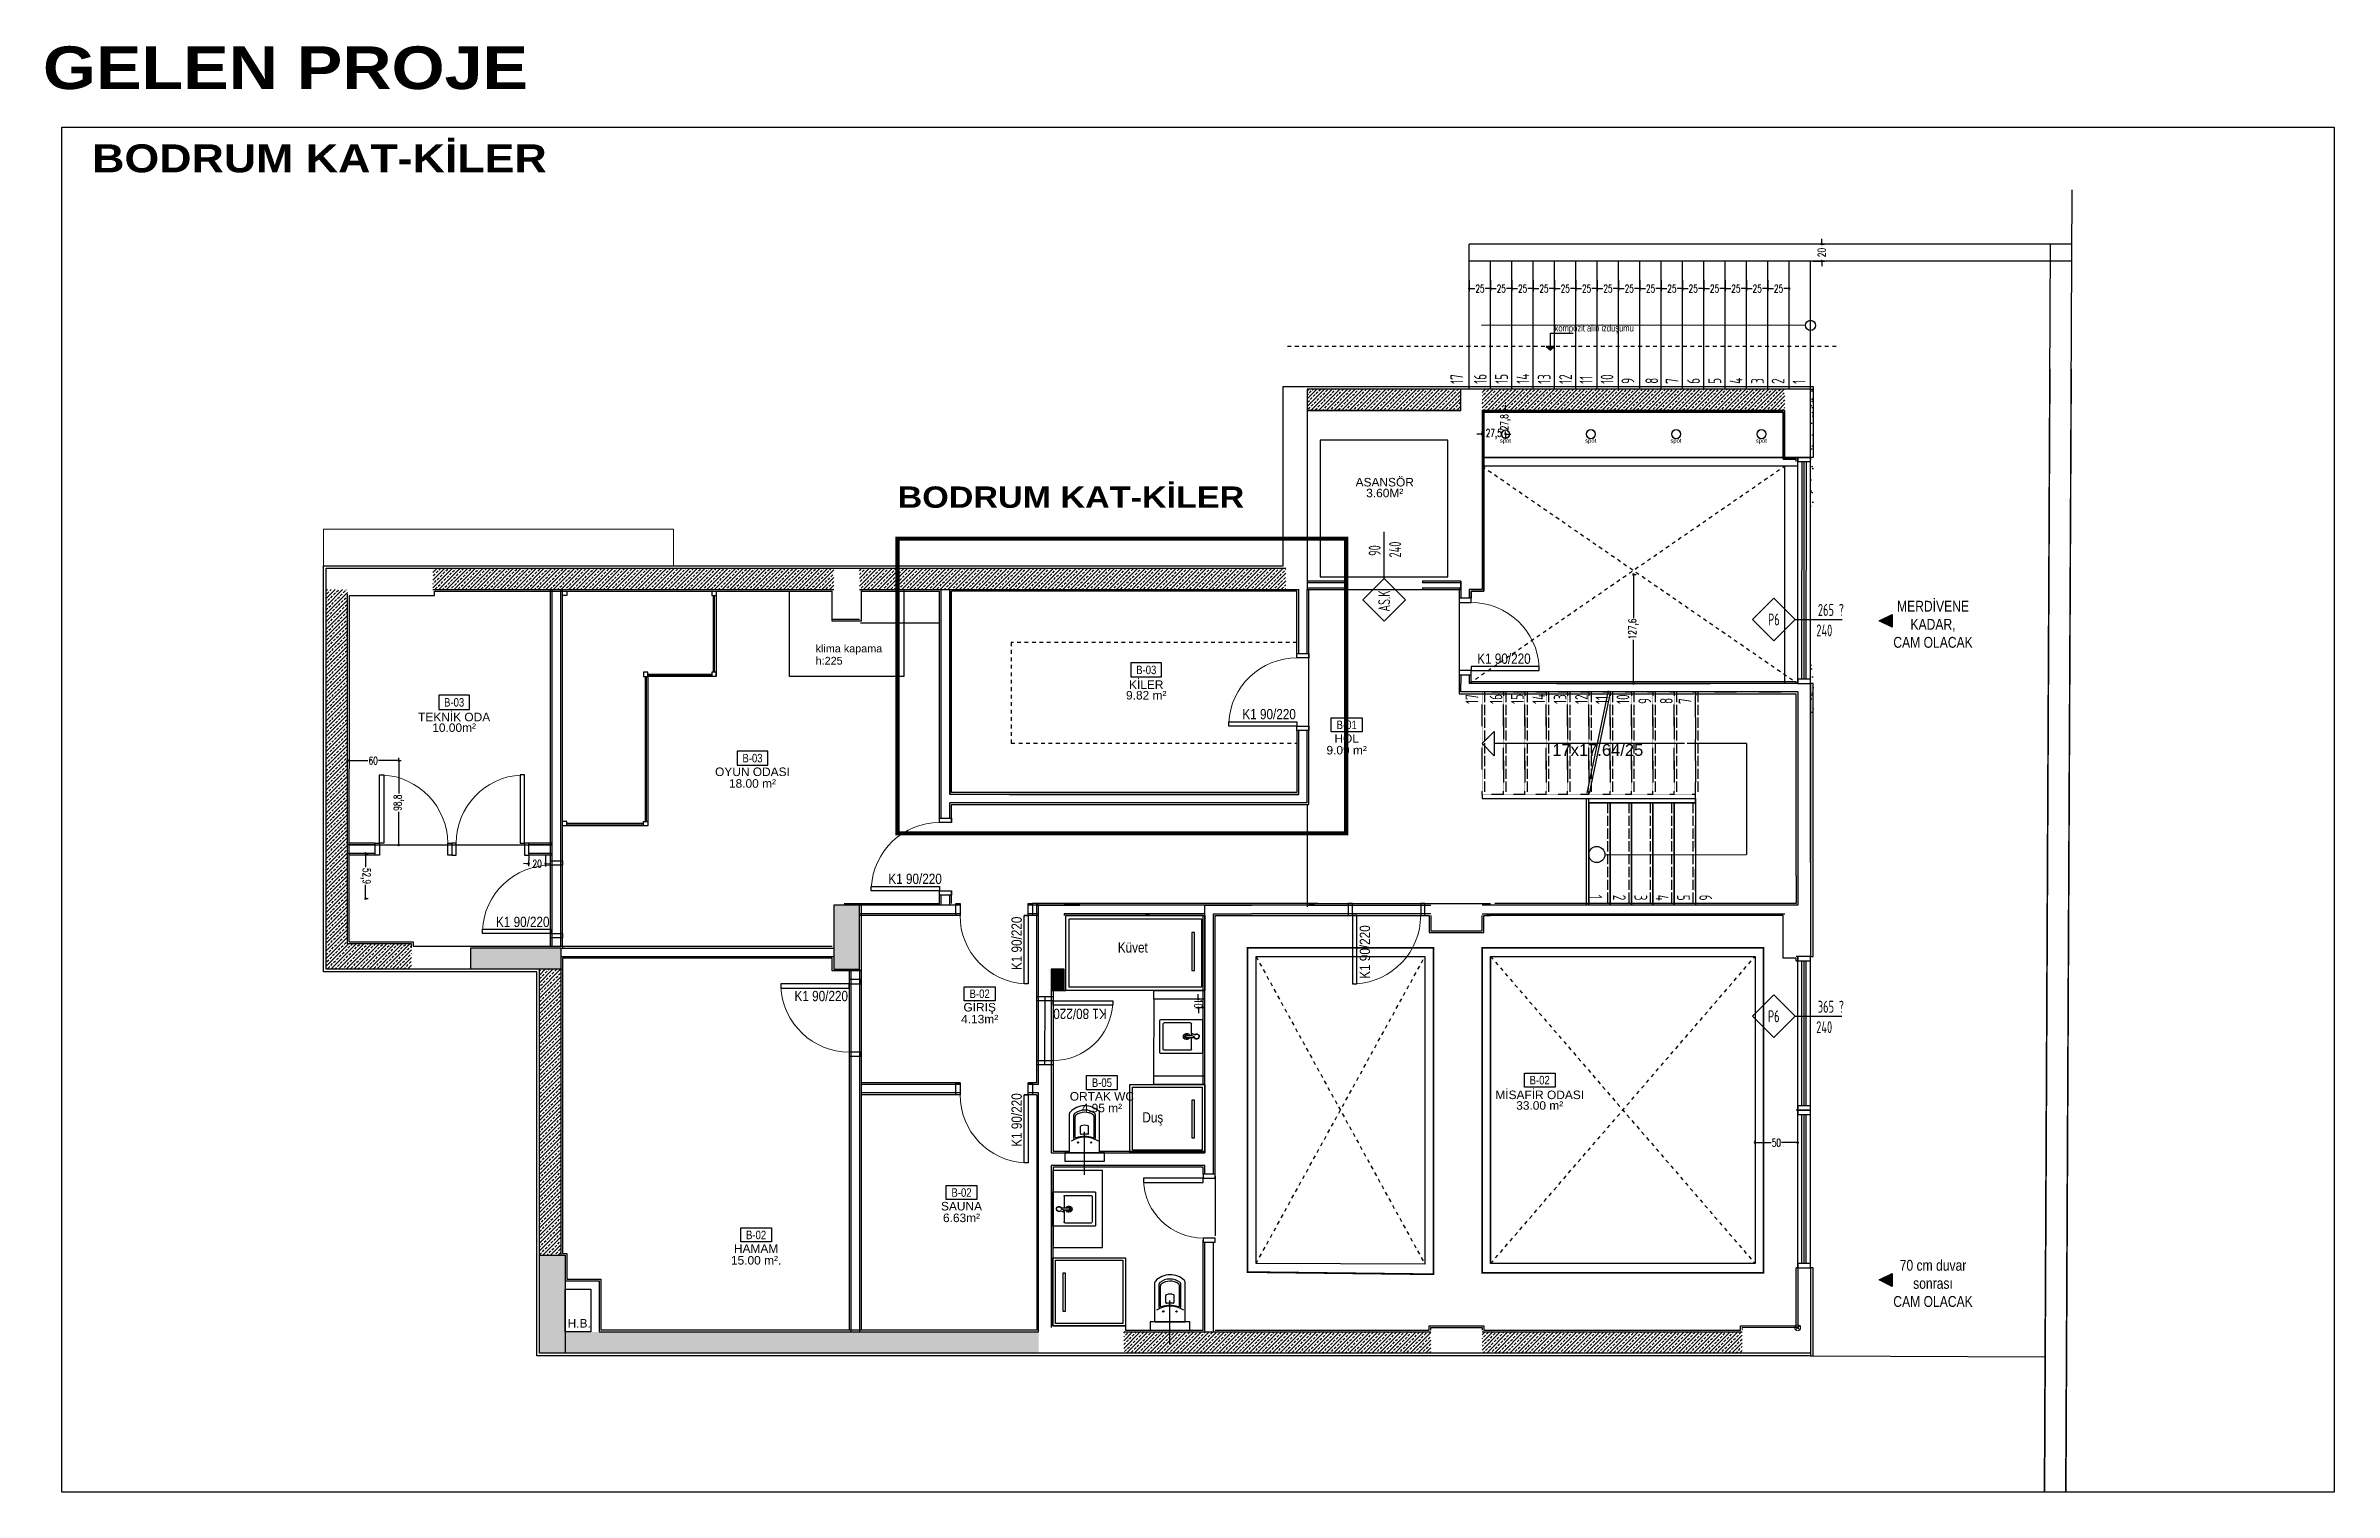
# Model space of a CAD drawing. Header units: millimetres. Extents: x -1860 to 15304, y 307 to 22353.
# Drawn here: x 3073 to 5756, y 20613 to 22308 of the extents above; entities that cross this region are included whole.
import ezdxf
from ezdxf.enums import TextEntityAlignment as Align

# ---------------------------------------------------------------- set-up
doc = ezdxf.new("R2010")
doc.units = ezdxf.units.MM
for name, pattern in [('( Hidden )', [0.375, 0.25, -0.125]), ('ACAD_ISO02W100', [15, 12, -3]), ('ACAD_ISO03W100', [30, 12, -18]), ('DASHED', [0.25, 0.125, -0.125]), ('LTYPE000', [0]), ('Tratteggio-1', [0.007874, 0.003937, -0.003937])]:
    doc.linetypes.add(name, pattern=pattern)
for name, color, linetype, lineweight in [('a bodrum duvarı_Kalem_No__2', 8, 'Continuous', 15), ('mobilya', 30, 'Continuous', 30), ('çerçeve', 40, 'Continuous', 40)]:
    doc.layers.add(name, color=color, linetype=linetype, lineweight=lineweight)
for name, color, linetype in [('clad', 30, 'Continuous'), ('dim_int', 183, 'Continuous'), ('elev3', 8, 'Continuous'), ('frame', 43, 'Continuous'), ('furn', 134, 'Continuous'), ('furn_wet', 152, 'Continuous'), ('glass', 1, 'Continuous'), ('hatch_conc', 223, 'Continuous'), ('hatch_floor', 197, 'Continuous'), ('IŞIK', 2, 'Continuous'), ('mat_mortar', 145, 'Continuous'), ('Railing', 93, 'Continuous'), ('Stair', 3, 'Continuous'), ('Str_conc', 6, 'Continuous'), ('symbol', 8, 'Continuous'), ('symbol_no', 12, 'Continuous'), ('text', 7, 'LTYPE000'), ('text_room', 12, 'Continuous'), ('wall', 4, 'Continuous')]:
    doc.layers.add(name, color=color, linetype=linetype)
doc.layers.add('ölçü -dış', color=7, linetype='Continuous', lineweight=25, true_color=0x605db1)
doc.styles.add('ARIAL', font='arial.ttf')
doc.styles.add('dim', font='simplex.shx', dxfattribs={"width": 0.7})
doc.styles.add('mekan', font='arial.ttf', dxfattribs={"width": 0.8, "height": 0.25})
doc.styles.get("Standard").update_dxf_attribs({"font": 'arial.ttf'})
doc.styles.add('T100', font='ARIALN.TTF', dxfattribs={"height": 24})
doc.styles.add('text1', font='arial.ttf')
doc.styles.add('text2', font='arial.ttf', dxfattribs={"width": 0.8})
doc.styles.add('text3', font='geniso.shx', dxfattribs={"width": 0.7})
doc.dimstyles.new('1_50', dxfattribs={"dimtxt": 9, "dimasz": 3, "dimexe": 3, "dimexo": 0, "dimgap": 1, "dimtad": 0, "dimdec": 1, "dimzin": 11, "dimtxsty": 'dim', "dimblk": 'DOT', "dimcen": 1.5, "dimdle": 1.25, "dimclrt": 2, "dimadec": 0, "dimazin": 0, "dimtfac": 1.25, "dimtdec": 1, "dimtix": 1, "dimtofl": 0, "dimtmove": 1, "dimatfit": 3, "dimldrblk": 'DOT', "dimfxl": 10, "dimfxlon": 1, "dimtolj": 1, "dimtzin": 0, "dimarcsym": 0})
doc.dimstyles.get("Standard").update_dxf_attribs({"dimtxt": 0.18, "dimasz": 0.18, "dimexe": 0.18, "dimexo": 0.0625, "dimgap": 0.09, "dimtad": 0, "dimtih": 1, "dimtoh": 1, "dimdec": 4, "dimzin": 0, "dimdsep": 46, "dimtxsty": 'Standard', "dimcen": 0.09, "dimadec": 0, "dimazin": 0, "dimtfac": 1, "dimtdec": 4, "dimtofl": 0, "dimtmove": 0, "dimatfit": 3, "dimfxl": 1, "dimtolj": 1, "dimtzin": 0, "dimarcsym": 0})
pattern_1 = [(45, (-632646.309, -4479543.6384), (-4.4901280605, 4.4901280605), []), (45, (-632641.8186, -4479543.6384), (-4.4901280605, 4.4901280605), [3.175, -1.5875])]

msp = doc.modelspace()

# ---------------------------------------------------------------- texts
at = {"color": 1, "insert": (4071.80489, 21791.94966), "char_height": 25, "attachment_point": 1}
msp.add_mtext('{\\fArial Black|b1|i0|c162|p34;BODRUM KAT-KİLER}', dxfattribs=at)
at = {"color": 251, "true_color": 0x636466, "style": 'text1'}
for tag, text, p in [('ASANSÖR', '', (4642.87501, 21797.96376)), ('3.60M²', 'm²', (4642.87501, 21784.26376)), ('H.B.', '', (3698.57352, 20811.15093))]:
    msp.add_attdef(tag, text=text, height=10, dxfattribs=at).set_placement(p, align=Align.MIDDLE)
at = {"layer": 'mobilya', "color": 251, "true_color": 0x636466}
for s, height, p in [('spot', 4.922708, (4777.78504, 21843.19407)), ('spot', 4.922708, (4877.78504, 21843.19407)), ('spot', 4.922708, (4977.78504, 21843.19407)), ('spot', 4.922708, (5077.78504, 21843.19407)), ('klima kapama ', 9.0631879, (3975.68241, 21597.52973)), ('h:225', 9.063188, (3975.68241, 21583.19029))]:
    msp.add_text(s, height=height, dxfattribs=at).set_placement(p)
at = {"layer": 'Stair', "color": 251, "true_color": 0x636466, "style": 'text3', "width": 0.7}
for s, rotation, p in [('17', 90, (4734.91512, 21912.23614)), ('16', 90, (4762.30308, 21912.23614)), ('15', 90, (4787.30308, 21912.25147)), ('14', 90, (4812.30308, 21912.25147)), ('13', 90, (4837.30308, 21912.23614)), ('12', 90, (4862.30308, 21912.23614)), ('11', 90, (4886.4043, 21912.23614)), ('10', 90, (4911.0181, 21912.23614)), ('9', 90, (4935.39537, 21912.23614)), ('8', 90, (4963.39537, 21912.23614)), ('7', 90, (4987.30308, 21912.23614)), ('6', 90, (5012.30308, 21912.25147)), ('5', 90, (5037.30308, 21912.25147)), ('4', 90, (5062.30308, 21912.23614)), ('3', 90, (5087.30308, 21912.23614)), ('2', 90, (5111.4043, 21912.23614)), ('1', 90, (5136.0181, 21912.23614)), ('17', 90, (4752.55487, 21537.06178)), ('16', 90, (4780.91367, 21537.06178)), ('15', 90, (4805.91367, 21537.07711)), ('14', 90, (4830.91367, 21537.07711)), ('13', 90, (4855.91367, 21537.06178)), ('12', 90, (4880.91367, 21537.06178)), ('11', 90, (4905.01489, 21537.06178)), ('10', 90, (4929.62869, 21537.06178)), ('9', 90, (4955.26805, 21537.06178)), ('8', 90, (4980.39484, 21537.06178)), ('7', 90, (5002.44454, 21537.06178)), ('1', 270, (4882.86294, 21313.33884)), ('2', 270, (4910.47196, 21313.33884)), ('3', 270, (4935.47196, 21313.33884)), ('4', 270, (4960.47196, 21313.35085)), ('5', 270, (4985.47196, 21313.35105)), ('6', 270, (5011.60664, 21313.35105))]:
    msp.add_text(s, height=15, rotation=rotation, dxfattribs=at).set_placement(p)
at = {"layer": 'Stair', "color": 251, "ltscale": 5, "true_color": 0x636466, "style": 'ARIAL'}
msp.add_text('17x17.64/25', height=13.8667325, rotation=359.97588657, dxfattribs=at).set_placement((4839.28009, 21476.20341, 5027.67222))
at = {"layer": 'symbol_no', "color": 251, "true_color": 0x636466, "char_height": 12, "width": 1678.7970285, "attachment_point": 1, "style": 'T100'}
for s, insert in [('K{\\fArial Narrow|b0|i0|c162|p34;1} {\\fArial Narrow|b0|i0|c162|p34;90/}220', (4751.25167, 21596.12204, 0.00074)), ('K{\\fArial Narrow|b0|i0|c162|p34;1} {\\fArial Narrow|b0|i0|c162|p34;90/}220', (4060.9709, 21338.14511, 0.00074)), ('K{\\fArial Narrow|b0|i0|c162|p34;1} {\\fArial Narrow|b0|i0|c162|p34;90/}220', (3601.03806, 21287.64618, 0.00074)), ('Küvet', (4329.92514, 21257.71466)), ('K{\\fArial Narrow|b0|i0|c162|p34;1} {\\fArial Narrow|b0|i0|c162|p34;90/}220', (3950.9709, 21200.74304, 0.00074)), ('Duş', (4358.72955, 21058.56151))]:
    msp.add_mtext(s, dxfattribs=dict(at, insert=insert))
at = {"layer": 'symbol_no', "color": 32, "true_color": 0xcd6928, "insert": (4475.96966, 21531.11105, 0.00074), "char_height": 12, "width": 1678.7970285, "attachment_point": 1, "style": 'T100'}
msp.add_mtext('K{\\fArial Narrow|b0|i0|c162|p34;1} {\\fArial Narrow|b0|i0|c162|p34;90/}220', dxfattribs=at)
at = {"layer": 'symbol_no', "color": 251, "true_color": 0x636466, "char_height": 12, "width": 1678.7970285, "attachment_point": 1, "style": 'T100'}
for s, insert, rotation in [('K{\\fArial Narrow|b0|i0|c162|p34;1} {\\fArial Narrow|b0|i0|c162|p34;90/}220', (4205.33984, 21225.10008, 0.00074), 90), ('K{\\fArial Narrow|b0|i0|c162|p34;1} {\\fArial Narrow|b0|i0|c162|p34;90/}220', (4613.58026, 21214.96021, 0.00074), 90), ('K{\\fArial Narrow|b0|i0|c162|p34;1} {\\fArial Narrow|b0|i0|c162|p34;80/}220', (4316.94795, 21167.80928, 0.00074), 180), ('K{\\fArial Narrow|b0|i0|c162|p34;1} {\\fArial Narrow|b0|i0|c162|p34;90/}220', (4205.3402, 21018.10351, 0.00074), 90)]:
    msp.add_mtext(s, dxfattribs=dict(at, insert=insert, rotation=rotation))
at = {"layer": 'text', "color": 251, "true_color": 0x636466, "char_height": 12.7008, "width": 111.8956162, "attachment_point": 9, "rotation": 0.00009562, "style": 'mekan'}
for s, insert in [('\\pxqc;{\\fArial Tur|b0|i0|c162|p34;MERDİVENE \\PKADAR,\\PCAM OLACAK}', (5341.53346, 21602.71394, 0.00108)), ('\\pxqc;70 cm duvar sonras{\\fArial|b0|i0|c0|p0;ı\\fArial Tur|b0|i0|c162|p34;\\PCAM OLACAK}', (5341.53346, 20830.23455, 0.00108))]:
    msp.add_mtext(s, dxfattribs=dict(at, insert=insert))
at = {"layer": 'çerçeve', "color": 0, "lineweight": 25, "transparency": 33554687, "attachment_point": 3}
for s, insert, char_height in [('{\\fArial Black|b1|i0|c162|p34;GELEN PROJE}', (3638.55781, 22307.68417), 50), ('{\\fArial Black|b1|i0|c162|p34;BODRUM KAT-KİLER}', (3660.48919, 22192.88414), 32.7868852)]:
    msp.add_mtext(s, dxfattribs=dict(at, insert=insert, char_height=char_height))

# ---------------------------------------------------------------- blocks, each defined once
blk = doc.blocks.new('*U13')
for points in [[(-0.05, 0), (0, 0), (0, 0.14), (-0.05, 0.14), (-0.05, 0)], [(0, -0.7), (0.05, -0.7), (0.05, 0), (0, 0), (0, -0.7)], [(0.7, 0), (0.75, 0), (0.75, 0.14), (0.7, 0.14), (0.7, 0)]]:
    blk.add_lwpolyline(points)
at = {"lineweight": 9}
blk.add_arc((-0.002, 0.001), 0.702, 272.9928, 359.9448, dxfattribs=at)
blk = doc.blocks.new('mahal')
blk.add_lwpolyline([(-36, 0), (36, 0), (36, -33), (-36, -33)], close=True)
at = {"color": 7, "style": 'text1'}
for tag, p in [('MAHAL', (0, -48.5)), ('M²', (0, -75.9))]:
    blk.add_attdef(tag, text='', height=20, dxfattribs=at).set_placement(p, align=Align.MIDDLE)
at = {"color": 7, "style": 'text2', "width": 0.8}
blk.add_attdef('10000', text='', height=20, dxfattribs=at).set_placement((0, -16.5), align=Align.MIDDLE)
blk = doc.blocks.new('kap-penno_02')
blk.add_line((0, 0), (-55, 0))
blk.add_lwpolyline([(0, 0), (25, 25), (50, 0), (25, -25)], close=True)
at = {"color": 7, "style": 'text3', "width": 0.7}
for tag, p in [('100', (-50, 0)), ('220', (-50, -24))]:
    blk.add_attdef(tag, text='', height=14, dxfattribs=at).set_placement(p, align=Align.BOTTOM_LEFT)
blk.add_attdef('K00', text='', height=14, dxfattribs=at).set_placement((25, 0), align=Align.MIDDLE_CENTER)
blk = doc.blocks.new('*U14')
for points in [[(-0.8, 0), (-0.85, 0), (-0.85, 0.14), (-0.8, 0.14), (-0.8, 0)], [(0, -0.8), (-0.05, -0.8), (-0.05, 0), (0, 0), (0, -0.8)], [(0.05, 0), (0, 0), (0, 0.14), (0.05, 0.14), (0.05, 0)]]:
    blk.add_lwpolyline(points)
at = {"lineweight": 9}
blk.add_arc((0.002, 0.001), 0.802, 180.0552, 267.0072, dxfattribs=at)
blk = doc.blocks.new('klozetgömme 2')
for p, q in [((-0.174, 0), (-0.174, 0.459)), ((-0.124, 0.169), (-0.124, 0.439)), ((-0.109, 0.183), (-0.109, 0.42)), ((-0.045, 0.226), (-0.045, 0.307)), ((0.051, 0.227), (0.051, 0.307)), ((0.115, 0.185), (0.115, 0.424)), ((0.13, 0.174), (0.13, 0.443)), ((0.18, 0), (0.18, 0.465)), ((0.18, 0), (0.18, 0.459))]:
    blk.add_line(p, q)
at = {"linetype": 'Continuous'}
blk.add_line((-0.174, 0), (0.18, 0), dxfattribs=at)
at = {"linetype": 'ACAD_ISO03W100', "ltscale": 0.2}
blk.add_lwpolyline([(0.003, -0.26), (0.003, 0.247)], dxfattribs=at)
at = {"linetype": 'ACAD_ISO03W100', "ltscale": 0.05}
blk.add_lwpolyline([(-0.229, -0.1), (0.235, -0.1), (0.235, 0), (-0.229, 0)], close=True, dxfattribs=at)
for centre in [(-0.075, 0.12), (0.08, 0.12)]:
    blk.add_circle(centre, 0.0075)
for centre, radius, start, end in [((0.006, 0.31), 0.24, 46.0264, 136.1828), ((-0.149, 0.459), 0.025, 136.1828, 180.0003), ((-0.099, 0.439), 0.025, 128.17, 180), ((0.006, 0.305), 0.195, 54.2978, 128.1701), ((-0.084, 0.42), 0.025, 126.8984, 180), ((0.006, 0.3), 0.175, 55.8485, 126.8984), ((-0.035, 0.307), 0.01, 109.294, 180.0177), ((0.003, 0.198), 0.125, 70.706, 109.294), ((0.041, 0.307), 0.01, 359.9823, 70.706), ((0.09, 0.424), 0.025, 359.9823, 55.8485), ((0.105, 0.443), 0.025, 359.9852, 54.2978), ((0.155, 0.465), 0.025, 359.9997, 46.0264), ((0.006, -0.118), 0.3, 57.769, 122.231), ((-0.113, 0.169), 0.0111, 182.9663, 285.803), ((-0.099, 0.183), 0.01, 180.0001, 234.5831), ((-0.099, 0.183), 0.01, 234.5831, 289.1663), ((0.006, -0.119), 0.31, 71.9671, 109.1663), ((-0.035, 0.226), 0.01, 180.0177, 277.3564), ((0.006, -0.092), 0.31, 83.7256, 97.3564), ((0.041, 0.227), 0.01, 263.7256, 359.9823), ((0.105, 0.185), 0.01, 251.9671, 359.9823), ((0.117, 0.174), 0.0129, 248.1533, 357.9053)]:
    blk.add_arc(centre, radius, start, end)
blk = doc.blocks.new('lav1')
for p, q in [((0, 0.49), (0, 0)), ((0.39, 0.5), (0.01, 0.5)), ((0.04, 0.14), (0.04, 0.45)), ((0.35, 0.46), (0.05, 0.46)), ((0.36, 0.14), (0.36, 0.45)), ((0.4, 0), (0.4, 0.49)), ((0, 0), (0.4, 0)), ((0.179, 0.13), (0.05, 0.13)), ((0.19, 0.13), (0.186, 0.13)), ((0.35, 0.13), (0.21, 0.13))]:
    blk.add_line(p, q)
at = {"linetype": 'ByBlock'}
for p, q in [((0.166, 0.125), (0.185, 0.133)), ((0.181, 0.09), (0.166, 0.125)), ((0.167, 0.123), (0.186, 0.131)), ((0.185, 0.133), (0.2, 0.097)), ((0.19, 0.199), (0.21, 0.199)), ((0.19, 0.121), (0.19, 0.199)), ((0.21, 0.199), (0.21, 0.099))]:
    blk.add_line(p, q, dxfattribs=at)
for centre, radius, start, end in [((0.01, 0.49), 0.01, 90, 180), ((0.05, 0.45), 0.01, 90, 180), ((0.35, 0.45), 0.01, 0, 90), ((0.39, 0.49), 0.01, 0, 90), ((0.05, 0.14), 0.01, 180, 270), ((0.199, 0.187), 0.037, 287.1814, 255.8098), ((0.199, 0.187), 0.023, 298.3728, 246.774), ((0.35, 0.14), 0.01, 270, 0)]:
    blk.add_arc(centre, radius, start, end)
for radius, start, end in [(0.0308, 131.8589, 93.1411), (0.027, 134.3724, 90.6276)]:
    blk.add_arc((0.2, 0.07), radius, start, end, dxfattribs=at)
blk = doc.blocks.new('*U15')
for points in [[(-0.7, 0), (-0.75, 0), (-0.75, 0.19), (-0.7, 0.19), (-0.7, 0)], [(0, -0.7), (-0.05, -0.7), (-0.05, 0), (0, 0), (0, -0.7)], [(0.05, 0), (0, 0), (0, 0.19), (0.05, 0.19), (0.05, 0)]]:
    blk.add_lwpolyline(points)
at = {"lineweight": 9}
blk.add_arc((0.002, 0.001), 0.702, 180.0552, 267.0072, dxfattribs=at)
blk = doc.blocks.new('*U16')
for points in [[(-0.8, 0), (-0.85, 0), (-0.85, 0.14), (-0.8, 0.14), (-0.8, 0)], [(0, -0.8), (-0.05, -0.8), (-0.05, 0), (0, 0), (0, -0.8)], [(0.05, 0), (0, 0), (0, 0.14), (0.05, 0.14), (0.05, 0)]]:
    blk.add_lwpolyline(points)
at = {"lineweight": 9}
blk.add_arc((0.002, 0.001), 0.802, 180.0552, 267.0072, dxfattribs=at)
blk = doc.blocks.new('*U10')
for points in [[(-0.05, 0), (0, 0), (0, 0.14), (-0.05, 0.14), (-0.05, 0)], [(0, -0.8), (0.05, -0.8), (0.05, 0), (0, 0), (0, -0.8)], [(0.8, 0), (0.85, 0), (0.85, 0.14), (0.8, 0.14), (0.8, 0)]]:
    blk.add_lwpolyline(points)
at = {"lineweight": 9}
blk.add_arc((-0.002, 0.001), 0.802, 272.9928, 359.9448, dxfattribs=at)
blk = doc.blocks.new('*U12')
blk.add_hatch(color=256).paths.add_polyline_path([(-12.5, 11), (0, 0), (12.5, 11)])
blk.add_lwpolyline([(0, 0), (12.5, 11), (-12.5, 11)], close=True)
blk.add_lwpolyline([(0, 11), (0, 50), (67.5, 50)])
at = {"style": 'text2', "width": 0.8}
blk.add_attdef('KABAKOT', (12.5, 55), '', height=20, dxfattribs=at)
blk = doc.blocks.new('HUE')
at = {"layer": 'mobilya', "color": 2, "lineweight": 20}
for p, q in [((1377.2, 1066.5), (1374.8, 1068.8)), ((1377.2, 1068.8), (1374.8, 1066.5))]:
    blk.add_line(p, q, dxfattribs=at)
blk.add_circle((1376, 1067.7), 1.66, dxfattribs=at)
blk = doc.blocks.new('*D428')
at = {"color": 0, "lineweight": -2, "transparency": 16777216}
for p, q in [((4244.5, 21193.9), (4244.5, 21154.3)), ((4244.6, 21194.1), (4244.7, 21194.1)), ((4244.5, 21114.3), (4244.5, 21153.9)), ((4244.6, 21114.1), (4244.7, 21114.1))]:
    blk.add_line(p, q, dxfattribs=at)
at = {"color": 0, "transparency": 16777216}
for points in [[(4244.5, 21193.9), (4244.5, 21193.9), (4244.5, 21194.1)], [(4244.5, 21114.3), (4244.5, 21114.3), (4244.5, 21114.1)]]:
    blk.add_solid(points, dxfattribs=at)
at = {"layer": 'Defpoints', "color": 0, "transparency": 16777216}
for p in [(4244.5, 21194.1), (4244.5, 21114.1), (4244.5, 21114.1)]:
    blk.add_point(p, dxfattribs=at)
at = {"color": 0, "transparency": 16777216, "insert": (4244.5, 21154.1), "char_height": 0.18, "attachment_point": 5}
blk.add_mtext('\\A1;80.0000', dxfattribs=at)
blk = doc.blocks.new('_Dot')
at = {"color": 0, "linetype": 'ByBlock', "lineweight": -2}
blk.add_line((-0.5, 0), (-1, 0), dxfattribs=at)
at = {"color": 0, "linetype": 'ByBlock', "const_width": 0.5}
blk.add_lwpolyline([(-0.25, 0, 1), (0.25, 0, 1)], format="xyb", close=True, dxfattribs=at)
blk = doc.blocks.new('*D429')
at = {"layer": 'Defpoints', "color": 0, "transparency": 16777216}
for p in [(4424.4, 21180.8), (4432, 21191.1), (4432.1, 21180.9)]:
    blk.add_point(p, dxfattribs=at)
at = {"layer": 'ölçü -dış', "color": 0, "lineweight": -2, "transparency": 16777216}
for p, q in [((4424.3, 21194), (4424.3, 21197)), ((4432, 21191.1), (4421.3, 21191)), ((4432.1, 21180.9), (4421.4, 21180.8)), ((4424.5, 21177.8), (4424.5, 21174.8))]:
    blk.add_line(p, q, dxfattribs=at)
at = {"layer": 'ölçü -dış', "color": 0, "lineweight": -2, "transparency": 16777216, "xscale": 3, "yscale": 3, "zscale": 3}
for p, rotation in [((4424.3, 21191), 270.5266505581826), ((4424.4, 21180.8), 90.52665055818261)]:
    blk.add_blockref('_Dot', p, dxfattribs=dict(at, rotation=rotation))
at = {"layer": 'ölçü -dış', "color": 2, "transparency": 16777216, "insert": (4424.4, 21185.9), "char_height": 9, "attachment_point": 5, "rotation": 270.5267, "style": 'dim'}
blk.add_mtext('\\A1;10', dxfattribs=at)
blk = doc.blocks.new('*D430')
at = {"layer": 'Defpoints', "color": 0, "transparency": 16777216}
for p in [(3639.4, 21361.8), (3659.3, 21361.7), (3659.2, 21349.7)]:
    blk.add_point(p, dxfattribs=at)
at = {"layer": 'ölçü -dış', "color": 0, "lineweight": -2, "transparency": 16777216}
for p, q in [((3639.4, 21359.8), (3639.3, 21346.8)), ((3659.2, 21359.7), (3659.2, 21346.7)), ((3636.3, 21349.8), (3633.3, 21349.9)), ((3662.2, 21349.7), (3665.2, 21349.7))]:
    blk.add_line(p, q, dxfattribs=at)
at = {"layer": 'ölçü -dış', "color": 0, "lineweight": -2, "transparency": 16777216, "xscale": 3, "yscale": 3, "zscale": 3}
for p, rotation in [((3639.3, 21349.8), 359.6275399049416), ((3659.2, 21349.7), 179.6275399049416)]:
    blk.add_blockref('_Dot', p, dxfattribs=dict(at, rotation=rotation))
at = {"layer": 'ölçü -dış', "color": 2, "transparency": 16777216, "insert": (3649.2, 21349.8), "char_height": 9, "attachment_point": 5, "rotation": 359.6275, "style": 'dim'}
blk.add_mtext('\\A1;20', dxfattribs=at)
blk = doc.blocks.new('*D170')
at = {"layer": 'Defpoints', "color": 0, "transparency": 16777216}
for p in [(5077, 21022.9), (5077, 21022.9), (5127, 21022.9)]:
    blk.add_point(p, dxfattribs=at)
at = {"layer": 'ölçü -dış', "color": 0, "lineweight": -2, "transparency": 16777216}
for p, q in [((5077, 21022.9), (5077, 21025.9)), ((5080, 21022.9), (5095.9, 21022.9)), ((5124, 21022.9), (5108.1, 21022.9)), ((5127, 21022.9), (5127, 21025.9))]:
    blk.add_line(p, q, dxfattribs=at)
at = {"layer": 'ölçü -dış', "color": 0, "lineweight": -2, "transparency": 16777216, "xscale": 3, "yscale": 3, "zscale": 3, "rotation": 180}
blk.add_blockref('_Dot', (5077, 21022.9), dxfattribs=at)
at = {"layer": 'ölçü -dış', "color": 0, "lineweight": -2, "transparency": 16777216, "xscale": 3, "yscale": 3, "zscale": 3}
blk.add_blockref('_Dot', (5127, 21022.9), dxfattribs=at)
at = {"layer": 'ölçü -dış', "color": 2, "transparency": 16777216, "insert": (5102, 21022.9), "char_height": 9, "attachment_point": 5, "style": 'dim'}
blk.add_mtext('\\A1;50', dxfattribs=at)
blk = doc.blocks.new('*D431')
at = {"layer": 'Defpoints', "color": 0, "transparency": 16777216}
for p in [(4757, 21853.3), (4757, 21853.3), (4784.5, 21853.3)]:
    blk.add_point(p, dxfattribs=at)
at = {"layer": 'ölçü -dış', "color": 0, "lineweight": -2, "transparency": 16777216}
for p, q in [((4754, 21853.3), (4751, 21853.3)), ((4757, 21853.3), (4757, 21856.3)), ((4784.5, 21853.3), (4784.5, 21856.3)), ((4787.5, 21853.3), (4790.5, 21853.3))]:
    blk.add_line(p, q, dxfattribs=at)
at = {"layer": 'ölçü -dış', "color": 0, "lineweight": -2, "transparency": 16777216, "xscale": 3, "yscale": 3, "zscale": 3}
for p, rotation in [((4757, 21853.3), 359.9999999979239), ((4784.5, 21853.3), 179.999999997924)]:
    blk.add_blockref('_Dot', p, dxfattribs=dict(at, rotation=rotation))
at = {"layer": 'ölçü -dış', "color": 2, "transparency": 16777216, "insert": (4770.7, 21853.3), "char_height": 9, "attachment_point": 5, "rotation": 360, "style": 'dim'}
blk.add_mtext('\\A1;27,5', dxfattribs=at)
blk = doc.blocks.new('*D171')
at = {"layer": 'Defpoints', "color": 0, "transparency": 16777216}
for p in [(4784.5, 21881.1), (4784.5, 21881.1), (4784.5, 21853.3)]:
    blk.add_point(p, dxfattribs=at)
at = {"layer": 'ölçü -dış', "color": 0, "lineweight": -2, "transparency": 16777216}
for p, q in [((4784.5, 21884.1), (4784.5, 21887.1)), ((4784.5, 21881.1), (4787.5, 21881.1)), ((4784.5, 21853.3), (4787.5, 21853.3)), ((4784.5, 21850.3), (4784.5, 21847.3))]:
    blk.add_line(p, q, dxfattribs=at)
at = {"layer": 'ölçü -dış', "color": 0, "lineweight": -2, "transparency": 16777216, "xscale": 3, "yscale": 3, "zscale": 3}
for p, rotation in [((4784.5, 21881.1), 270), ((4784.5, 21853.3), 90)]:
    blk.add_blockref('_Dot', p, dxfattribs=dict(at, rotation=rotation))
at = {"layer": 'ölçü -dış', "color": 2, "transparency": 16777216, "insert": (4784.5, 21867.2), "char_height": 9, "attachment_point": 5, "rotation": 90, "style": 'dim'}
blk.add_mtext('\\A1;27,8', dxfattribs=at)
blk = doc.blocks.new('*D172')
at = {"layer": 'Defpoints', "color": 0, "transparency": 16777216}
for p in [(3427, 21470.7), (3427, 21470.7), (3487, 21470.7)]:
    blk.add_point(p, dxfattribs=at)
at = {"layer": 'ölçü -dış', "color": 0, "lineweight": -2, "transparency": 16777216}
for p, q in [((3427, 21470.7), (3427, 21473.7)), ((3430, 21470.7), (3450.9, 21470.7)), ((3484, 21470.7), (3463.1, 21470.7)), ((3487, 21470.7), (3487, 21473.7))]:
    blk.add_line(p, q, dxfattribs=at)
at = {"layer": 'ölçü -dış', "color": 0, "lineweight": -2, "transparency": 16777216, "xscale": 3, "yscale": 3, "zscale": 3}
for p, rotation in [((3427, 21470.7), 180.0000717523849), ((3487, 21470.7), 7.1752384913637e-05)]:
    blk.add_blockref('_Dot', p, dxfattribs=dict(at, rotation=rotation))
at = {"layer": 'ölçü -dış', "color": 2, "transparency": 16777216, "insert": (3457, 21470.7), "char_height": 9, "attachment_point": 5, "rotation": 0.0001, "style": 'dim'}
blk.add_mtext('\\A1;60', dxfattribs=at)
blk = doc.blocks.new('*D173')
at = {"layer": 'Defpoints', "color": 0, "transparency": 16777216}
for p in [(3487, 21470.7), (3487, 21371.8), (3487, 21371.8)]:
    blk.add_point(p, dxfattribs=at)
at = {"layer": 'ölçü -dış', "color": 0, "lineweight": -2, "transparency": 16777216}
for p, q in [((3487, 21470.7), (3490, 21470.7)), ((3487, 21467.7), (3487, 21431.9)), ((3487, 21374.8), (3487, 21410.7)), ((3487, 21371.8), (3490, 21371.8))]:
    blk.add_line(p, q, dxfattribs=at)
at = {"layer": 'ölçü -dış', "color": 0, "lineweight": -2, "transparency": 16777216, "xscale": 3, "yscale": 3, "zscale": 3}
for p, rotation in [((3487, 21470.7), 89.97886989147742), ((3487, 21371.8), 269.9788698914775)]:
    blk.add_blockref('_Dot', p, dxfattribs=dict(at, rotation=rotation))
at = {"layer": 'ölçü -dış', "color": 2, "transparency": 16777216, "insert": (3487, 21421.3), "char_height": 9, "attachment_point": 5, "rotation": 89.9789, "style": 'dim'}
blk.add_mtext('\\A1;98,8', dxfattribs=at)
blk = doc.blocks.new('*D432')
at = {"layer": 'Defpoints', "color": 0, "transparency": 16777216}
for p in [(3448.1, 21361.9), (3448.1, 21308.9), (3448.1, 21308.9)]:
    blk.add_point(p, dxfattribs=at)
at = {"layer": 'ölçü -dış', "color": 0, "lineweight": -2, "transparency": 16777216}
for p, q in [((3448.1, 21361.9), (3451.1, 21361.9)), ((3448.1, 21358.9), (3448.1, 21345.9)), ((3448.1, 21311.9), (3448.1, 21325)), ((3448.1, 21308.9), (3451.1, 21308.9))]:
    blk.add_line(p, q, dxfattribs=at)
at = {"layer": 'ölçü -dış', "color": 0, "lineweight": -2, "transparency": 16777216, "xscale": 3, "yscale": 3, "zscale": 3}
for p, rotation in [((3448.1, 21361.9), 90.00007199221223), ((3448.1, 21308.9), 270.0000719922122)]:
    blk.add_blockref('_Dot', p, dxfattribs=dict(at, rotation=rotation))
at = {"layer": 'ölçü -dış', "color": 2, "transparency": 16777216, "insert": (3448.1, 21335.4), "char_height": 9, "attachment_point": 5, "rotation": 270.0001, "style": 'dim'}
blk.add_mtext('\\A1;52,9', dxfattribs=at)
blk = doc.blocks.new('*D433')
at = {"layer": 'Defpoints', "color": 0, "transparency": 16777216}
for p in [(4934.4, 21688.7), (4934.4, 21561.1), (4934.5, 21561.1)]:
    blk.add_point(p, dxfattribs=at)
at = {"layer": 'ölçü -dış', "color": 0, "lineweight": -2, "transparency": 16777216}
for p, q in [((4934.4, 21688.7), (4937.5, 21688.7)), ((4934.5, 21685.7), (4934.5, 21637.7)), ((4934.5, 21564.1), (4934.5, 21612)), ((4934.4, 21561.1), (4937.5, 21561.1))]:
    blk.add_line(p, q, dxfattribs=at)
at = {"layer": 'ölçü -dış', "color": 0, "lineweight": -2, "transparency": 16777216, "xscale": 3, "yscale": 3, "zscale": 3}
for p, rotation in [((4934.5, 21688.7), 90), ((4934.5, 21561.1), 270)]:
    blk.add_blockref('_Dot', p, dxfattribs=dict(at, rotation=rotation))
at = {"layer": 'ölçü -dış', "color": 2, "transparency": 16777216, "insert": (4934.5, 21624.9), "char_height": 9, "attachment_point": 5, "rotation": 90, "style": 'dim'}
blk.add_mtext('\\A1;127,6', dxfattribs=at)
blk = doc.blocks.new('*D174')
at = {"layer": 'Defpoints', "color": 0, "transparency": 16777216}
for p in [(5092, 22056.1), (5092, 22023.9), (5117, 22023.9)]:
    blk.add_point(p, dxfattribs=at)
at = {"layer": 'dim_int', "color": 0, "lineweight": -2, "transparency": 16777216}
for p, q in [((5092, 22033.9), (5092, 22020.9)), ((5117, 22023.9), (5117, 22026.9)), ((5095, 22023.9), (5098.4, 22023.9)), ((5114, 22023.9), (5110.6, 22023.9))]:
    blk.add_line(p, q, dxfattribs=at)
at = {"layer": 'dim_int', "color": 0, "lineweight": -2, "transparency": 16777216, "xscale": 3, "yscale": 3, "zscale": 3, "rotation": 180}
blk.add_blockref('_Dot', (5092, 22023.9), dxfattribs=at)
at = {"layer": 'dim_int', "color": 0, "lineweight": -2, "transparency": 16777216, "xscale": 3, "yscale": 3, "zscale": 3}
blk.add_blockref('_Dot', (5117, 22023.9), dxfattribs=at)
at = {"layer": 'dim_int', "color": 2, "transparency": 16777216, "insert": (5104.5, 22023.9), "char_height": 9, "attachment_point": 5, "style": 'dim'}
blk.add_mtext('\\A1;25', dxfattribs=at)
blk = doc.blocks.new('*D175')
at = {"layer": 'Defpoints', "color": 0, "transparency": 16777216}
for p in [(5067, 22056.1), (5092, 22056.1), (5067, 22023.9)]:
    blk.add_point(p, dxfattribs=at)
at = {"layer": 'dim_int', "color": 0, "lineweight": -2, "transparency": 16777216}
for p, q in [((5067, 22033.9), (5067, 22020.9)), ((5092, 22033.9), (5092, 22020.9)), ((5070, 22023.9), (5073.4, 22023.9)), ((5089, 22023.9), (5085.6, 22023.9))]:
    blk.add_line(p, q, dxfattribs=at)
at = {"layer": 'dim_int', "color": 0, "lineweight": -2, "transparency": 16777216, "xscale": 3, "yscale": 3, "zscale": 3, "rotation": 180}
blk.add_blockref('_Dot', (5067, 22023.9), dxfattribs=at)
at = {"layer": 'dim_int', "color": 0, "lineweight": -2, "transparency": 16777216, "xscale": 3, "yscale": 3, "zscale": 3}
blk.add_blockref('_Dot', (5092, 22023.9), dxfattribs=at)
at = {"layer": 'dim_int', "color": 2, "transparency": 16777216, "insert": (5079.5, 22023.9), "char_height": 9, "attachment_point": 5, "style": 'dim'}
blk.add_mtext('\\A1;25', dxfattribs=at)
blk = doc.blocks.new('*D176')
at = {"layer": 'Defpoints', "color": 0, "transparency": 16777216}
for p in [(5042, 22056.1), (5067, 22056.1), (5042, 22023.9)]:
    blk.add_point(p, dxfattribs=at)
at = {"layer": 'dim_int', "color": 0, "lineweight": -2, "transparency": 16777216}
for p, q in [((5042, 22033.9), (5042, 22020.9)), ((5067, 22033.9), (5067, 22020.9)), ((5045, 22023.9), (5048.4, 22023.9)), ((5064, 22023.9), (5060.6, 22023.9))]:
    blk.add_line(p, q, dxfattribs=at)
at = {"layer": 'dim_int', "color": 0, "lineweight": -2, "transparency": 16777216, "xscale": 3, "yscale": 3, "zscale": 3, "rotation": 180}
blk.add_blockref('_Dot', (5042, 22023.9), dxfattribs=at)
at = {"layer": 'dim_int', "color": 0, "lineweight": -2, "transparency": 16777216, "xscale": 3, "yscale": 3, "zscale": 3}
blk.add_blockref('_Dot', (5067, 22023.9), dxfattribs=at)
at = {"layer": 'dim_int', "color": 2, "transparency": 16777216, "insert": (5054.5, 22023.9), "char_height": 9, "attachment_point": 5, "style": 'dim'}
blk.add_mtext('\\A1;25', dxfattribs=at)
blk = doc.blocks.new('*D177')
at = {"layer": 'Defpoints', "color": 0, "transparency": 16777216}
for p in [(5017, 22056.1), (5042, 22056.1), (5017, 22023.9)]:
    blk.add_point(p, dxfattribs=at)
at = {"layer": 'dim_int', "color": 0, "lineweight": -2, "transparency": 16777216}
for p, q in [((5017, 22033.9), (5017, 22020.9)), ((5042, 22033.9), (5042, 22020.9)), ((5020, 22023.9), (5023.4, 22023.9)), ((5039, 22023.9), (5035.6, 22023.9))]:
    blk.add_line(p, q, dxfattribs=at)
at = {"layer": 'dim_int', "color": 0, "lineweight": -2, "transparency": 16777216, "xscale": 3, "yscale": 3, "zscale": 3, "rotation": 180}
blk.add_blockref('_Dot', (5017, 22023.9), dxfattribs=at)
at = {"layer": 'dim_int', "color": 0, "lineweight": -2, "transparency": 16777216, "xscale": 3, "yscale": 3, "zscale": 3}
blk.add_blockref('_Dot', (5042, 22023.9), dxfattribs=at)
at = {"layer": 'dim_int', "color": 2, "transparency": 16777216, "insert": (5029.5, 22023.9), "char_height": 9, "attachment_point": 5, "style": 'dim'}
blk.add_mtext('\\A1;25', dxfattribs=at)
blk = doc.blocks.new('*D178')
at = {"layer": 'Defpoints', "color": 0, "transparency": 16777216}
for p in [(4992, 22056.1), (5017, 22056.1), (4992, 22023.9)]:
    blk.add_point(p, dxfattribs=at)
at = {"layer": 'dim_int', "color": 0, "lineweight": -2, "transparency": 16777216}
for p, q in [((4992, 22033.9), (4992, 22020.9)), ((5017, 22033.9), (5017, 22020.9)), ((4995, 22023.9), (4998.4, 22023.9)), ((5014, 22023.9), (5010.6, 22023.9))]:
    blk.add_line(p, q, dxfattribs=at)
at = {"layer": 'dim_int', "color": 0, "lineweight": -2, "transparency": 16777216, "xscale": 3, "yscale": 3, "zscale": 3, "rotation": 180}
blk.add_blockref('_Dot', (4992, 22023.9), dxfattribs=at)
at = {"layer": 'dim_int', "color": 0, "lineweight": -2, "transparency": 16777216, "xscale": 3, "yscale": 3, "zscale": 3}
blk.add_blockref('_Dot', (5017, 22023.9), dxfattribs=at)
at = {"layer": 'dim_int', "color": 2, "transparency": 16777216, "insert": (5004.5, 22023.9), "char_height": 9, "attachment_point": 5, "style": 'dim'}
blk.add_mtext('\\A1;25', dxfattribs=at)
blk = doc.blocks.new('*D179')
at = {"layer": 'Defpoints', "color": 0, "transparency": 16777216}
for p in [(4967, 22056.1), (4992, 22056.1), (4967, 22023.9)]:
    blk.add_point(p, dxfattribs=at)
at = {"layer": 'dim_int', "color": 0, "lineweight": -2, "transparency": 16777216}
for p, q in [((4967, 22033.9), (4967, 22020.9)), ((4992, 22033.9), (4992, 22020.9)), ((4970, 22023.9), (4973.4, 22023.9)), ((4989, 22023.9), (4985.6, 22023.9))]:
    blk.add_line(p, q, dxfattribs=at)
at = {"layer": 'dim_int', "color": 0, "lineweight": -2, "transparency": 16777216, "xscale": 3, "yscale": 3, "zscale": 3, "rotation": 180}
blk.add_blockref('_Dot', (4967, 22023.9), dxfattribs=at)
at = {"layer": 'dim_int', "color": 0, "lineweight": -2, "transparency": 16777216, "xscale": 3, "yscale": 3, "zscale": 3}
blk.add_blockref('_Dot', (4992, 22023.9), dxfattribs=at)
at = {"layer": 'dim_int', "color": 2, "transparency": 16777216, "insert": (4979.5, 22023.9), "char_height": 9, "attachment_point": 5, "style": 'dim'}
blk.add_mtext('\\A1;25', dxfattribs=at)
blk = doc.blocks.new('*D180')
at = {"layer": 'Defpoints', "color": 0, "transparency": 16777216}
for p in [(4942, 22056.1), (4967, 22056.1), (4942, 22023.9)]:
    blk.add_point(p, dxfattribs=at)
at = {"layer": 'dim_int', "color": 0, "lineweight": -2, "transparency": 16777216}
for p, q in [((4942, 22033.9), (4942, 22020.9)), ((4967, 22033.9), (4967, 22020.9)), ((4945, 22023.9), (4948.4, 22023.9)), ((4964, 22023.9), (4960.6, 22023.9))]:
    blk.add_line(p, q, dxfattribs=at)
at = {"layer": 'dim_int', "color": 0, "lineweight": -2, "transparency": 16777216, "xscale": 3, "yscale": 3, "zscale": 3, "rotation": 180}
blk.add_blockref('_Dot', (4942, 22023.9), dxfattribs=at)
at = {"layer": 'dim_int', "color": 0, "lineweight": -2, "transparency": 16777216, "xscale": 3, "yscale": 3, "zscale": 3}
blk.add_blockref('_Dot', (4967, 22023.9), dxfattribs=at)
at = {"layer": 'dim_int', "color": 2, "transparency": 16777216, "insert": (4954.5, 22023.9), "char_height": 9, "attachment_point": 5, "style": 'dim'}
blk.add_mtext('\\A1;25', dxfattribs=at)
blk = doc.blocks.new('*D181')
at = {"layer": 'Defpoints', "color": 0, "transparency": 16777216}
for p in [(4917, 22056.1), (4942, 22056.1), (4917, 22023.9)]:
    blk.add_point(p, dxfattribs=at)
at = {"layer": 'dim_int', "color": 0, "lineweight": -2, "transparency": 16777216}
for p, q in [((4917, 22033.9), (4917, 22020.9)), ((4942, 22033.9), (4942, 22020.9)), ((4920, 22023.9), (4923.4, 22023.9)), ((4939, 22023.9), (4935.6, 22023.9))]:
    blk.add_line(p, q, dxfattribs=at)
at = {"layer": 'dim_int', "color": 0, "lineweight": -2, "transparency": 16777216, "xscale": 3, "yscale": 3, "zscale": 3, "rotation": 180}
blk.add_blockref('_Dot', (4917, 22023.9), dxfattribs=at)
at = {"layer": 'dim_int', "color": 0, "lineweight": -2, "transparency": 16777216, "xscale": 3, "yscale": 3, "zscale": 3}
blk.add_blockref('_Dot', (4942, 22023.9), dxfattribs=at)
at = {"layer": 'dim_int', "color": 2, "transparency": 16777216, "insert": (4929.5, 22023.9), "char_height": 9, "attachment_point": 5, "style": 'dim'}
blk.add_mtext('\\A1;25', dxfattribs=at)
blk = doc.blocks.new('*D182')
at = {"layer": 'Defpoints', "color": 0, "transparency": 16777216}
for p in [(4892, 22056.1), (4917, 22056.1), (4892, 22023.9)]:
    blk.add_point(p, dxfattribs=at)
at = {"layer": 'dim_int', "color": 0, "lineweight": -2, "transparency": 16777216}
for p, q in [((4892, 22033.9), (4892, 22020.9)), ((4917, 22033.9), (4917, 22020.9)), ((4895, 22023.9), (4898.4, 22023.9)), ((4914, 22023.9), (4910.6, 22023.9))]:
    blk.add_line(p, q, dxfattribs=at)
at = {"layer": 'dim_int', "color": 0, "lineweight": -2, "transparency": 16777216, "xscale": 3, "yscale": 3, "zscale": 3, "rotation": 180}
blk.add_blockref('_Dot', (4892, 22023.9), dxfattribs=at)
at = {"layer": 'dim_int', "color": 0, "lineweight": -2, "transparency": 16777216, "xscale": 3, "yscale": 3, "zscale": 3}
blk.add_blockref('_Dot', (4917, 22023.9), dxfattribs=at)
at = {"layer": 'dim_int', "color": 2, "transparency": 16777216, "insert": (4904.5, 22023.9), "char_height": 9, "attachment_point": 5, "style": 'dim'}
blk.add_mtext('\\A1;25', dxfattribs=at)
blk = doc.blocks.new('*D183')
at = {"layer": 'Defpoints', "color": 0, "transparency": 16777216}
for p in [(4867, 22056.1), (4892, 22056.1), (4867, 22023.9)]:
    blk.add_point(p, dxfattribs=at)
at = {"layer": 'dim_int', "color": 0, "lineweight": -2, "transparency": 16777216}
for p, q in [((4867, 22033.9), (4867, 22020.9)), ((4892, 22033.9), (4892, 22020.9)), ((4870, 22023.9), (4873.4, 22023.9)), ((4889, 22023.9), (4885.6, 22023.9))]:
    blk.add_line(p, q, dxfattribs=at)
at = {"layer": 'dim_int', "color": 0, "lineweight": -2, "transparency": 16777216, "xscale": 3, "yscale": 3, "zscale": 3, "rotation": 180}
blk.add_blockref('_Dot', (4867, 22023.9), dxfattribs=at)
at = {"layer": 'dim_int', "color": 0, "lineweight": -2, "transparency": 16777216, "xscale": 3, "yscale": 3, "zscale": 3}
blk.add_blockref('_Dot', (4892, 22023.9), dxfattribs=at)
at = {"layer": 'dim_int', "color": 2, "transparency": 16777216, "insert": (4879.5, 22023.9), "char_height": 9, "attachment_point": 5, "style": 'dim'}
blk.add_mtext('\\A1;25', dxfattribs=at)
blk = doc.blocks.new('*D184')
at = {"layer": 'Defpoints', "color": 0, "transparency": 16777216}
for p in [(4842, 22056.1), (4867, 22056.1), (4842, 22023.9)]:
    blk.add_point(p, dxfattribs=at)
at = {"layer": 'dim_int', "color": 0, "lineweight": -2, "transparency": 16777216}
for p, q in [((4842, 22033.9), (4842, 22020.9)), ((4867, 22033.9), (4867, 22020.9)), ((4845, 22023.9), (4848.4, 22023.9)), ((4864, 22023.9), (4860.6, 22023.9))]:
    blk.add_line(p, q, dxfattribs=at)
at = {"layer": 'dim_int', "color": 0, "lineweight": -2, "transparency": 16777216, "xscale": 3, "yscale": 3, "zscale": 3, "rotation": 180}
blk.add_blockref('_Dot', (4842, 22023.9), dxfattribs=at)
at = {"layer": 'dim_int', "color": 0, "lineweight": -2, "transparency": 16777216, "xscale": 3, "yscale": 3, "zscale": 3}
blk.add_blockref('_Dot', (4867, 22023.9), dxfattribs=at)
at = {"layer": 'dim_int', "color": 2, "transparency": 16777216, "insert": (4854.5, 22023.9), "char_height": 9, "attachment_point": 5, "style": 'dim'}
blk.add_mtext('\\A1;25', dxfattribs=at)
blk = doc.blocks.new('*D185')
at = {"layer": 'Defpoints', "color": 0, "transparency": 16777216}
for p in [(4817, 22056.1), (4842, 22056.1), (4817, 22023.9)]:
    blk.add_point(p, dxfattribs=at)
at = {"layer": 'dim_int', "color": 0, "lineweight": -2, "transparency": 16777216}
for p, q in [((4817, 22033.9), (4817, 22020.9)), ((4842, 22033.9), (4842, 22020.9)), ((4820, 22023.9), (4823.4, 22023.9)), ((4839, 22023.9), (4835.6, 22023.9))]:
    blk.add_line(p, q, dxfattribs=at)
at = {"layer": 'dim_int', "color": 0, "lineweight": -2, "transparency": 16777216, "xscale": 3, "yscale": 3, "zscale": 3, "rotation": 180}
blk.add_blockref('_Dot', (4817, 22023.9), dxfattribs=at)
at = {"layer": 'dim_int', "color": 0, "lineweight": -2, "transparency": 16777216, "xscale": 3, "yscale": 3, "zscale": 3}
blk.add_blockref('_Dot', (4842, 22023.9), dxfattribs=at)
at = {"layer": 'dim_int', "color": 2, "transparency": 16777216, "insert": (4829.5, 22023.9), "char_height": 9, "attachment_point": 5, "style": 'dim'}
blk.add_mtext('\\A1;25', dxfattribs=at)
blk = doc.blocks.new('*D186')
at = {"layer": 'Defpoints', "color": 0, "transparency": 16777216}
for p in [(4792, 22056.1), (4817, 22056.1), (4792, 22023.9)]:
    blk.add_point(p, dxfattribs=at)
at = {"layer": 'dim_int', "color": 0, "lineweight": -2, "transparency": 16777216}
for p, q in [((4792, 22033.9), (4792, 22020.9)), ((4817, 22033.9), (4817, 22020.9)), ((4795, 22023.9), (4798.4, 22023.9)), ((4814, 22023.9), (4810.6, 22023.9))]:
    blk.add_line(p, q, dxfattribs=at)
at = {"layer": 'dim_int', "color": 0, "lineweight": -2, "transparency": 16777216, "xscale": 3, "yscale": 3, "zscale": 3, "rotation": 180}
blk.add_blockref('_Dot', (4792, 22023.9), dxfattribs=at)
at = {"layer": 'dim_int', "color": 0, "lineweight": -2, "transparency": 16777216, "xscale": 3, "yscale": 3, "zscale": 3}
blk.add_blockref('_Dot', (4817, 22023.9), dxfattribs=at)
at = {"layer": 'dim_int', "color": 2, "transparency": 16777216, "insert": (4804.5, 22023.9), "char_height": 9, "attachment_point": 5, "style": 'dim'}
blk.add_mtext('\\A1;25', dxfattribs=at)
blk = doc.blocks.new('*D187')
at = {"layer": 'Defpoints', "color": 0, "transparency": 16777216}
for p in [(4767, 22056.1), (4792, 22056.1), (4767, 22023.9)]:
    blk.add_point(p, dxfattribs=at)
at = {"layer": 'dim_int', "color": 0, "lineweight": -2, "transparency": 16777216}
for p, q in [((4767, 22033.9), (4767, 22020.9)), ((4792, 22033.9), (4792, 22020.9)), ((4770, 22023.9), (4773.4, 22023.9)), ((4789, 22023.9), (4785.6, 22023.9))]:
    blk.add_line(p, q, dxfattribs=at)
at = {"layer": 'dim_int', "color": 0, "lineweight": -2, "transparency": 16777216, "xscale": 3, "yscale": 3, "zscale": 3, "rotation": 180}
blk.add_blockref('_Dot', (4767, 22023.9), dxfattribs=at)
at = {"layer": 'dim_int', "color": 0, "lineweight": -2, "transparency": 16777216, "xscale": 3, "yscale": 3, "zscale": 3}
blk.add_blockref('_Dot', (4792, 22023.9), dxfattribs=at)
at = {"layer": 'dim_int', "color": 2, "transparency": 16777216, "insert": (4779.5, 22023.9), "char_height": 9, "attachment_point": 5, "style": 'dim'}
blk.add_mtext('\\A1;25', dxfattribs=at)
blk = doc.blocks.new('*D188')
at = {"layer": 'Defpoints', "color": 0, "transparency": 16777216}
for p in [(4742, 22056.1), (4767, 22056.1), (4742, 22023.9)]:
    blk.add_point(p, dxfattribs=at)
at = {"layer": 'dim_int', "color": 0, "lineweight": -2, "transparency": 16777216}
for p, q in [((4742, 22033.9), (4742, 22020.9)), ((4767, 22033.9), (4767, 22020.9)), ((4745, 22023.9), (4748.4, 22023.9)), ((4764, 22023.9), (4760.6, 22023.9))]:
    blk.add_line(p, q, dxfattribs=at)
at = {"layer": 'dim_int', "color": 0, "lineweight": -2, "transparency": 16777216, "xscale": 3, "yscale": 3, "zscale": 3, "rotation": 180}
blk.add_blockref('_Dot', (4742, 22023.9), dxfattribs=at)
at = {"layer": 'dim_int', "color": 0, "lineweight": -2, "transparency": 16777216, "xscale": 3, "yscale": 3, "zscale": 3}
blk.add_blockref('_Dot', (4767, 22023.9), dxfattribs=at)
at = {"layer": 'dim_int', "color": 2, "transparency": 16777216, "insert": (4754.5, 22023.9), "char_height": 9, "attachment_point": 5, "style": 'dim'}
blk.add_mtext('\\A1;25', dxfattribs=at)
blk = doc.blocks.new('*D189')
at = {"layer": 'Defpoints', "color": 0, "transparency": 16777216}
for p in [(5116, 22056.1), (5155.2, 22076.1), (5155.2, 22076.1)]:
    blk.add_point(p, dxfattribs=at)
at = {"layer": 'dim_int', "color": 0, "lineweight": -2, "transparency": 16777216}
for p, q in [((5155.2, 22079.1), (5155.2, 22082.1)), ((5145.2, 22056.1), (5158.2, 22056.1)), ((5155.2, 22076.1), (5158.2, 22076.1)), ((5155.2, 22053.1), (5155.2, 22050.1))]:
    blk.add_line(p, q, dxfattribs=at)
at = {"layer": 'dim_int', "color": 0, "lineweight": -2, "transparency": 16777216, "xscale": 3, "yscale": 3, "zscale": 3}
for p, rotation in [((5155.2, 22076.1), 270), ((5155.2, 22056.1), 90)]:
    blk.add_blockref('_Dot', p, dxfattribs=dict(at, rotation=rotation))
at = {"layer": 'dim_int', "color": 2, "transparency": 16777216, "insert": (5155.2, 22066.1), "char_height": 9, "attachment_point": 5, "rotation": 90, "style": 'dim'}
blk.add_mtext('\\A1;20', dxfattribs=at)

# ---------------------------------------------------------------- dimensions: what is measured, and where the dimension line sits
at = {"color": 251, "true_color": 0x636466}
dim = msp.add_aligned_dim(p1=(4244.48785, 21194.09953), p2=(4244.49022, 21114.09953), distance=0, dimstyle='Standard', dxfattribs=at)
dim.commit()
dim.dimension.update_dxf_attribs({"geometry": '*D428', "text_midpoint": (4244.48903, 21154.09953)})
at = {"layer": 'dim_int', "color": 251, "true_color": 0x636466}
dim = msp.add_linear_dim(base=(5155.17796, 22076.06315), p1=(5116.04041, 22056.06315), p2=(5155.17796, 22076.06315), angle=270, dimstyle='1_50', dxfattribs=at)
dim.commit()
dim.dimension.update_dxf_attribs({"geometry": '*D189', "text_midpoint": (5155.17796, 22066.06315)})
for base, p1, p2, picture, middle in [((4741.97735, 22023.89417), (4766.97735, 22056.06315), (4741.97735, 22056.06315), '*D188', (4754.47735, 22023.89417)), ((4766.97735, 22023.89417), (4791.97735, 22056.06315), (4766.97735, 22056.06315), '*D187', (4779.47735, 22023.89417)), ((4791.97735, 22023.89417), (4816.97735, 22056.06315), (4791.97735, 22056.06315), '*D186', (4804.47735, 22023.89417)), ((4816.97735, 22023.89417), (4841.97735, 22056.06315), (4816.97735, 22056.06315), '*D185', (4829.47735, 22023.89417)), ((4841.97735, 22023.89417), (4866.97735, 22056.06315), (4841.97735, 22056.06315), '*D184', (4854.47735, 22023.89417)), ((4866.97735, 22023.89417), (4891.97735, 22056.06315), (4866.97735, 22056.06315), '*D183', (4879.47735, 22023.89417)), ((4891.97735, 22023.89417), (4916.97735, 22056.06315), (4891.97735, 22056.06315), '*D182', (4904.47735, 22023.89417)), ((4916.97735, 22023.89417), (4941.97735, 22056.06315), (4916.97735, 22056.06315), '*D181', (4929.47735, 22023.89417)), ((4941.97735, 22023.89417), (4966.97735, 22056.06315), (4941.97735, 22056.06315), '*D180', (4954.47735, 22023.89417)), ((4966.97735, 22023.89417), (4991.97735, 22056.06315), (4966.97735, 22056.06315), '*D179', (4979.47735, 22023.89417)), ((4991.97735, 22023.89417), (5016.97735, 22056.06315), (4991.97735, 22056.06315), '*D178', (5004.47735, 22023.89417)), ((5016.97735, 22023.89417), (5041.97735, 22056.06315), (5016.97735, 22056.06315), '*D177', (5029.47735, 22023.89417)), ((5041.97735, 22023.89417), (5066.97735, 22056.06315), (5041.97735, 22056.06315), '*D176', (5054.47735, 22023.89417)), ((5066.97735, 22023.89417), (5091.97735, 22056.06315), (5066.97735, 22056.06315), '*D175', (5079.47735, 22023.89417)), ((5091.97735, 22023.89417), (5116.97735, 22023.89417), (5091.97735, 22056.06315), '*D174', (5104.47735, 22023.89417))]:
    dim = msp.add_linear_dim(base=base, p1=p1, p2=p2, dimstyle='1_50', dxfattribs=at)
    dim.commit()
    dim.dimension.update_dxf_attribs({"geometry": picture, "text_midpoint": middle})
at = {"layer": 'ölçü -dış', "color": 251, "true_color": 0x636466}
for p1, p2, distance, picture, middle in [((4784.48707, 21853.28007), (4784.48707, 21881.1), 0, '*D171', (4784.48707, 21867.19003)), ((4784.48707, 21853.28007), (4756.97737, 21853.28007), 0, '*D431', (4770.73222, 21853.28007)), ((4934.37801, 21688.65428), (4934.37801, 21561.08446), 0.11095, '*D433', (4934.48897, 21624.86937)), ((3487.01575, 21470.65806), (3426.97762, 21470.65798), 0, '*D172', (3456.99668, 21470.65802)), ((3487.01575, 21470.65806), (3486.97931, 21371.84668), 0, '*D173', (3486.99753, 21421.25237)), ((3448.05041, 21361.86104), (3448.05048, 21308.94286), 0, '*D432', (3448.05045, 21335.40195)), ((5126.97701, 21022.93405), (5076.97701, 21022.93405), 0, '*D170', (5101.97701, 21022.93405))]:
    dim = msp.add_aligned_dim(p1=p1, p2=p2, distance=distance, dimstyle='1_50', dxfattribs=at)
    dim.commit()
    dim.dimension.update_dxf_attribs({"geometry": picture, "text_midpoint": middle})
for p1, p2, distance, text, picture, middle in [((3639.36942, 21361.79048), (3659.2624, 21361.66116), -11.97063, '20', '*D430', (3649.23809, 21349.75545)), ((4431.97782, 21191.0761), (4432.07147, 21180.88794), -7.63072, '10', '*D429', (4424.39425, 21185.91188))]:
    dim = msp.add_aligned_dim(p1=p1, p2=p2, distance=distance, text=text, dimstyle='1_50', dxfattribs=at)
    dim.commit()
    dim.dimension.update_dxf_attribs({"geometry": picture, "text_midpoint": middle})

# ---------------------------------------------------------------- hatches: boundary and pattern name
at = {"layer": 'clad', "true_color": 0x636466}
h = msp.add_hatch(dxfattribs=at)
h.set_pattern_fill('AR-SAND', color=251, scale=0.2)
h.set_pattern_definition([(37.5, (-639790.723, -4479543.6384), (-0.320006259, 9.788264747), [0, -7.7216, 0, -8.636, 0, -8.255]), (7.5, (-639790.723, -4479543.638), (8.990465663, 14.33650201), [0, -4.1656, 0, -6.9596, 0, -2.667]), (327.5, (-639796.971, -4479543.6384), (15.819847405, 0.028743694), [0, -2.54, 0, -9.144, 0, -11.938]), (317.5, (-639796.971, -4479543.638), (15.27112905, 4.458586465), [0, -1.27, 0, -5.9944, 0, -6.858])])
h.paths.add_polyline_path([(5141.98895, 21906.09981), (5144.98895, 21906.09981), (5144.98895, 21846.1), (5144.98895, 21766.04782), (5141.97735, 21766.04782), (5141.98889, 21843.09999), (5141.989, 21906.09999), (5141.98894, 21906.1002), (5141.98894, 21846.09999), (5141.98894, 21846.1)])
h = msp.add_hatch(dxfattribs=at)
h.set_pattern_fill('AR-SAND', color=251, scale=0.2)
h.set_pattern_definition([(37.5, (-639790.723, -4478800.654), (-0.320006259, 9.788264747), [0, -7.7216, 0, -8.636, 0, -8.255]), (7.5, (-639790.723, -4478800.654), (8.990465663, 14.33650201), [0, -4.1656, 0, -6.9596, 0, -2.667]), (327.5, (-639796.971, -4478800.654), (15.819847405, 0.028743694), [0, -2.54, 0, -9.144, 0, -11.938]), (317.5, (-639796.971, -4478800.654), (15.27112905, 4.458586465), [0, -1.27, 0, -5.9944, 0, -6.858])])
h.paths.add_polyline_path([(5141.98898, 21516.08466), (5144.98898, 21516.08466), (5144.98898, 21586.08882), (5141.989, 21586.08882)])
at = {"layer": 'hatch_conc', "true_color": 0x636466}
h = msp.add_hatch(dxfattribs=at)
h.set_pattern_fill('ANSI33', color=251)
h.set_pattern_definition(pattern_1)
h.paths.add_polyline_path([(4731.97732, 21906.06315), (4551.97732, 21906.06315), (4551.97732, 21881.10041), (4731.97732, 21881.10041)])
h = msp.add_hatch(dxfattribs=at)
h.set_pattern_fill('ANSI33', color=251)
h.set_pattern_definition(pattern_1)
h.paths.add_polyline_path([(5111.97735, 21906.09981), (4756.97733, 21906.09981), (4756.97733, 21881.1), (5111.97735, 21881.1)])
h = msp.add_hatch(dxfattribs=at)
h.set_pattern_fill('ANSI33', color=251)
h.set_pattern_definition([(45, (-633381.3186, -4479753.675), (-4.4901280605, 4.4901280605), []), (45, (-633376.8285, -4479753.675), (-4.4901280605, 4.4901280605), [3.175, -1.5875])])
h.paths.add_polyline_path([(3996.96736, 21696.02651), (3526.97737, 21696.02651), (3526.97737, 21671.06377), (3996.96736, 21671.06377)])
h = msp.add_hatch(dxfattribs=at)
h.set_pattern_fill('ANSI33', color=251)
h.set_pattern_definition(pattern_1)
h.paths.add_polyline_path([(4526.97732, 21696.06296), (4026.97735, 21696.06296), (4026.97735, 21671.10022), (4526.97732, 21671.10022)])
h = msp.add_hatch(dxfattribs=at)
h.set_pattern_fill('ANSI33', color=251)
h.set_pattern_definition(pattern_1)
h.paths.add_polyline_path([(3426.97737, 21492.71518), (3401.97737, 21492.71527), (3401.97737, 21226.09981), (3426.97737, 21226.09981), (3501.97521, 21226.06336), (3501.97521, 21256.01659), (3426.97737, 21256.02939)])
h.paths.add_polyline_path([(3426.97737, 21671.06335), (3401.97737, 21671.06335), (3401.97737, 21492.71527), (3426.97737, 21492.71518)])
h = msp.add_hatch(dxfattribs=at)
h.set_pattern_fill('ANSI33', color=251)
h.set_pattern_definition([(45, (-3502.7175, 9351.9497), (-4.490128, 4.490128), []), (45, (-3498.2274, 9351.9497), (-4.490128, 4.490128), [3.175, -1.5875])])
h.paths.add_polyline_path([(3676.9986, 21251.0907), (3571.38433, 21251.10893), (3571.40343, 21226.07616), (3651.98898, 21226.07616), (3651.98898, 21226.04945), (3676.98897, 21226.04513), (3676.98897, 21226.06336)])
h.paths.add_polyline_path([(4026.96577, 21301.06003), (3996.96577, 21301.06003), (3996.96577, 21226.06336), (4026.96577, 21226.06336), (4026.96577, 21226.06355)])
h.paths.add_polyline_path([(3681.97736, 20891.06374), (3651.98898, 20891.06374), (3651.98898, 20776.06374), (3681.97736, 20776.06374)])
h = msp.add_hatch(dxfattribs=at)
h.set_pattern_fill('ANSI33', color=251)
h.set_pattern_definition(pattern_1)
h.paths.add_polyline_path([(3676.98897, 21226.06336), (3651.98898, 21226.06336), (3651.98898, 20891.06374), (3676.98897, 20891.06374)])
h = msp.add_hatch(dxfattribs=at)
h.set_pattern_fill('ANSI33', color=251)
h.set_pattern_definition(pattern_1)
h.paths.add_polyline_path([(4236.97735, 20801.06336), (3681.98898, 20801.06343), (3681.98898, 20776.09981), (4236.97735, 20776.09981)])
h = msp.add_hatch(dxfattribs=at)
h.set_pattern_fill('ANSI33', color=251)
h.set_pattern_definition(pattern_1)
h.paths.add_polyline_path([(4696.97733, 20801.06061), (4506.97737, 20801.0605), (4496.98897, 20801.06054), (4496.98897, 20801.06046), (4486.98897, 20801.06065), (4486.98897, 20801.06058), (4336.98603, 20801.06119), (4336.98603, 20776.09981), (4696.97733, 20776.09981)])
h = msp.add_hatch(dxfattribs=at)
h.set_pattern_fill('ANSI33', color=251)
h.set_pattern_definition(pattern_1)
h.paths.add_polyline_path([(5061.97735, 20801.06356), (4756.97733, 20801.0618), (4756.97733, 20776.09981), (5061.97735, 20776.09981)])
at = {"layer": 'mat_mortar', "true_color": 0x636466}
h = msp.add_hatch(dxfattribs=at)
h.set_pattern_fill('ANSI33', color=251)
h.set_pattern_definition([(45, (-5446.6775, 10500.53502), (-0.1767766953, 0.1767766953), []), (45, (-5446.50071, 10500.53502), (-0.1767766953, 0.1767766953), [0.125, -0.0625])])
h.paths.add_polyline_path([(4266.97735, 21226.06336), (4251.98896, 21226.06336), (4251.98896, 21201.07546), (4266.97735, 21201.07546)])
at = {"layer": 'text', "true_color": 0x636466}
h = msp.add_hatch(color=251, dxfattribs=at)
h.dxf.hatch_style = 1
h.paths.add_polyline_path([(5237.55502, 21641.89293), (5237.55502, 21626.89293), (5222.55502, 21634.39293)])
h = msp.add_hatch(color=251, dxfattribs=at)
h.dxf.hatch_style = 1
h.paths.add_polyline_path([(5237.55502, 20869.41354), (5237.55502, 20854.41354), (5222.55502, 20861.91354)])

# ---------------------------------------------------------------- linework, layer by layer
at = {"color": 251, "linetype": 'DASHED', "ltscale": 35, "true_color": 0x636466}
msp.add_line((5171.97735, 21956.09981), (4527.06961, 21956.17044), dxfattribs=at)
at = {"color": 251, "true_color": 0x636466}
msp.add_line((4551.94893, 21419.33234), (4551.97734, 21299.3333), dxfattribs=at)
msp.add_lwpolyline([(3092.17375, 22213.1769), (5755.92347, 22213.1769), (5755.92347, 20613.1769), (3092.17375, 20613.1769)], close=True)
at = {"color": 251, "linetype": 'DASHED', "ltscale": 35, "true_color": 0x636466}
for points in [[(4741.98896, 21561.04301), (5111.47325, 21815.72372)], [(4757.08909, 21815.72378), (5126.97738, 21561.04301)], [(4491.97202, 20881.06128), (4689.96592, 21241.08203)], [(4491.97202, 21241.08151), (4689.96592, 20880.38687)], [(4766.97733, 21241.08203), (5076.97701, 20881.0618)], [(4766.97733, 20881.0618), (5076.97701, 21241.08203)]]:
    msp.add_lwpolyline(points, dxfattribs=at)
at = {"color": 251, "linetype": '( Hidden )', "ltscale": 50, "true_color": 0x636466, "const_width": 2}
msp.add_lwpolyline([(5126.47325, 21825.72372), (4757.08909, 21825.72378)], dxfattribs=at)
at = {"color": 244, "linetype": 'ACAD_ISO03W100', "true_color": 0x991b1e, "const_width": 5}
msp.add_lwpolyline([(4071.67939, 21730.75512), (4597.60014, 21730.75512), (4597.60014, 21385.37349), (4071.67939, 21385.37349)], close=True, dxfattribs=at)
at = {"color": 32, "true_color": 0xcd6928}
for points in [[(4202.98741, 21671.1002), (4541.97734, 21671.1002)], [(4202.98741, 21431.07555), (4541.97734, 21431.06415)]]:
    msp.add_lwpolyline(points, dxfattribs=at)
at = {"color": 32, "linetype": 'DASHED', "ltscale": 35, "true_color": 0xcd6928}
msp.add_lwpolyline([(4539.97734, 21609.04788), (4204.98105, 21609.04788), (4204.98105, 21491.07548), (4539.9795, 21491.06623)], dxfattribs=at)
at = {"color": 251, "true_color": 0x636466}
for points in [[(4844.48897, 21561.08446), (5024.48897, 21561.08446)], [(4878.97156, 21426.08446), (4878.98896, 21301.07558)], [(3549.36942, 21361.82367), (3549.36577, 21361.82367)], [(3549.36912, 21371.82367), (3549.36607, 21371.82367)], [(4766.97733, 20881.0618), (4766.97733, 21241.08203)], [(4766.97733, 21241.08203), (4766.97733, 20881.0618)], [(4756.97733, 20806.06336), (4756.97733, 20806.06334)]]:
    msp.add_lwpolyline(points, dxfattribs=at)
at = {"color": 251, "linetype": '( Hidden )', "ltscale": 50, "true_color": 0x636466, "const_width": 2}
for points in [[(4481.97202, 21251.19916), (4699.96592, 21251.08203), (4699.96592, 20868.63483), (4481.97202, 20871.17757)], [(4756.97733, 21251.08203), (5086.97701, 21251.08203), (5086.70049, 20870.38687), (4757.16909, 20870.38687)]]:
    msp.add_lwpolyline(points, close=True, dxfattribs=at)
at = {"color": 251, "true_color": 0x636466}
for points in [[(4491.97202, 21241.08151), (4689.96592, 21241.08203), (4689.96592, 20880.38687), (4491.97202, 20881.06128)], [(4766.97733, 21241.08203), (5076.97701, 21241.08203), (5076.97701, 20881.0618), (4766.97733, 20881.0618)]]:
    msp.add_lwpolyline(points, close=True, dxfattribs=at)
at = {"layer": 'a bodrum duvarı_Kalem_No__2', "color": 251, "true_color": 0x636466}
msp.add_lwpolyline([(3398.97735, 21699.09981), (3809.21687, 21699.09981), (3809.21687, 21741.76241), (3398.97735, 21741.76241)], close=True, dxfattribs=at)
msp.add_lwpolyline([(5061.97735, 20803.06181), (5061.97735, 20806.09982), (5124.97736, 20806.11086)], dxfattribs=at)
at = {"layer": 'clad', "color": 251, "true_color": 0x636466}
for points in [[(5141.98895, 21906.09981), (5144.98895, 21906.09981), (5144.98895, 21846.1), (5145.10174, 21826.06488), (5142.09008, 21826.06488), (5141.9773, 21823.06311), (5141.97741, 21826.06301), (5111.98896, 21826.06321), (5111.98896, 21826.06311), (5141.98894, 21826.06311)], [(5141.98898, 21241.06003), (5144.98898, 21241.06003), (5144.98898, 21561.12546), (5141.989, 21561.12546)], [(5141.98898, 20773.1002), (5144.98898, 20773.1002), (5144.98898, 20876.04958), (5141.989, 20876.04958)]]:
    msp.add_lwpolyline(points, close=True, dxfattribs=at)
for points in [[(5126.47325, 21815.72372), (4757.08909, 21815.72378)], [(5126.47325, 21815.72372), (5116.47325, 21815.72372), (5111.47325, 21815.72372), (5111.47325, 21561.08446)]]:
    msp.add_lwpolyline(points, dxfattribs=at)
at = {"layer": 'elev3', "color": 251, "true_color": 0x636466, "transparency": 33554687}
for p, q in [((3684.01771, 21664.1002), (3679.01771, 21664.1002)), ((3684.01771, 21669.1002), (3684.01771, 21664.1002)), ((3854.01771, 21669.1002), (3854.01771, 21664.1002)), ((3854.01771, 21664.1002), (3859.01771, 21664.1002)), ((3856.01771, 21574.1002), (3856.01771, 21664.1002)), ((3857.01771, 21574.1002), (3857.01771, 21664.1002)), ((3779.01771, 21574.1002), (3774.01771, 21574.1002)), ((3774.01771, 21574.1002), (3774.01771, 21569.1002)), ((3774.01771, 21569.1002), (3779.01771, 21569.1002)), ((3776.01771, 21569.1002), (3776.01771, 21399.1002)), ((3777.01771, 21569.1002), (3777.01771, 21399.1002)), ((3779.01771, 21569.1002), (3779.01771, 21574.1002)), ((3779.01771, 21572.1002), (3854.01771, 21572.1002)), ((3779.01771, 21571.1002), (3854.01771, 21571.1002)), ((3684.01771, 21399.1002), (3679.01771, 21399.1002)), ((3684.01771, 21394.1002), (3684.01771, 21399.1002)), ((3774.01771, 21397.1002), (3684.01771, 21397.1002)), ((3774.01771, 21396.1002), (3684.01771, 21396.1002)), ((3774.01771, 21394.1002), (3774.01771, 21399.1002)), ((3774.01771, 21399.1002), (3779.01771, 21399.1002))]:
    msp.add_line(p, q, dxfattribs=at)
for points in [[(3679.01771, 21669.1002), (3859.01771, 21669.1002), (3859.01771, 21569.1002), (3779.01771, 21569.1002), (3779.01771, 21394.1002), (3679.01771, 21394.1002), (3679.01771, 21669.1002)], [(3859.01771, 21569.1002), (3859.01771, 21574.1002), (3854.01771, 21574.1002), (3854.01771, 21569.1002)]]:
    msp.add_lwpolyline(points, dxfattribs=at)
at = {"layer": 'frame', "color": 251, "true_color": 0x636466}
for p, q in [((4576.98606, 21686.0999), (4621.98606, 21686.0999)), ((4661.98026, 21686.0999), (4706.98026, 21686.0999))]:
    msp.add_line(p, q, dxfattribs=at)
for points in [[(5127.09013, 21821.06488), (5142.09015, 21821.06488), (5142.09015, 21826.06488), (5127.09013, 21826.06488)], [(5126.97736, 21561.08446), (5141.97738, 21561.08446), (5141.97738, 21566.08446), (5126.97736, 21566.08446)], [(5126.97666, 21236.06003), (5141.97667, 21236.06003), (5141.97667, 21241.06003), (5126.97666, 21241.06003)], [(5126.98224, 21056.06364), (5141.98226, 21056.06364), (5141.98226, 21061.06364), (5126.98224, 21061.06364)], [(5126.989, 21061.13671), (5141.98901, 21061.13671), (5141.98901, 21066.13671), (5126.989, 21066.13671)], [(5126.98225, 20876.06364), (5141.98227, 20876.06364), (5141.98227, 20881.06364), (5126.98225, 20881.06364)]]:
    msp.add_lwpolyline(points, close=True, dxfattribs=at)
at = {"layer": 'furn', "color": 251, "true_color": 0x636466}
msp.add_line((4758.97737, 21823.90708), (4758.97737, 21673.90708), dxfattribs=at)
at = {"layer": 'furn', "color": 251, "true_color": 0x636466, "transparency": 33554687}
for p, q in [((4028.44974, 21632.06194), (4120.98741, 21632.06194)), ((3945.01771, 21596.10096), (3945.01771, 21596.10096))]:
    msp.add_line(p, q, dxfattribs=at)
at = {"layer": 'furn_wet', "color": 251, "true_color": 0x636466}
for points in [[(4431.97782, 21289.07565), (4431.97782, 21201.07565), (4268.97735, 21201.07546), (4268.97735, 21289.07546)], [(4427.97782, 21285.07564), (4427.97782, 21205.07564), (4272.97735, 21205.07547), (4272.97735, 21285.07547)], [(4419.86027, 21269.07378), (4416.59687, 21269.07378), (4416.59687, 21224.74402), (4419.86027, 21224.74402)], [(4371.98725, 21191.0761), (4371.96839, 21101.07746), (4429.9716, 21101.07746), (4429.99046, 21191.0761)], [(4431.97782, 21091.0761), (4431.97782, 21011.0761), (4343.98896, 21011.07592), (4343.98896, 21091.07592)], [(4428.97782, 21088.0761), (4428.97782, 21014.0761), (4346.98896, 21014.07592), (4346.98896, 21088.07592)], [(4419.86027, 21072.73586), (4416.59687, 21072.73586), (4416.59687, 21028.40611), (4419.86027, 21028.40611)], [(4253.96692, 20990.05581), (4253.94807, 20900.05717), (4311.95128, 20900.05717), (4311.97013, 20990.05581)], [(4338.98603, 20888.0269), (4338.98603, 20808.0269), (4253.91859, 20808.05718), (4253.91859, 20888.05718)], [(4335.98603, 20885.0269), (4335.98603, 20811.0269), (4256.91859, 20811.05718), (4256.91859, 20885.05718)], [(4268.72687, 20869.71764), (4265.46348, 20869.71764), (4265.46348, 20825.38788), (4268.72687, 20825.38788)]]:
    msp.add_lwpolyline(points, close=True, dxfattribs=at)
at = {"layer": 'glass', "color": 251, "true_color": 0x636466}
for p, q in [((5131.97738, 21566.08446), (5132.09015, 21821.06488)), ((5131.97738, 21566.08446), (5132.09015, 21821.06488)), ((5134.47738, 21566.08446), (5134.59015, 21821.06488)), ((5134.47738, 21566.08446), (5134.59015, 21821.06488)), ((5136.97738, 21566.08446), (5137.09015, 21821.06488)), ((5131.98901, 21066.13671), (5131.97667, 21236.06003)), ((5134.48901, 21066.13671), (5134.47667, 21236.06003)), ((5136.98901, 21066.13671), (5136.97667, 21236.06003)), ((5131.98227, 20881.06364), (5131.98226, 21056.06364)), ((5134.48227, 20881.06364), (5134.48226, 21056.06364)), ((5136.98227, 20881.06364), (5136.98226, 21056.06364))]:
    msp.add_line(p, q, dxfattribs=at)
at = {"layer": 'hatch_conc', "color": 251, "true_color": 0x636466}
msp.add_lwpolyline([(5127.09013, 21821.06488), (5127.07676, 21826.06311), (5111.98896, 21826.10049), (5111.98897, 21881.1), (4756.97737, 21881.10006), (4756.97737, 21671.06336), (4741.98896, 21671.06336), (4741.98867, 21661.0841)], dxfattribs=at)
at = {"layer": 'hatch_floor', "color": 251, "true_color": 0x636466}
msp.add_line((4444.0046, 20983.57664), (4444.00667, 20913.57664), dxfattribs=at)
at = {"layer": 'IŞIK', "color": 251, "lineweight": 18, "true_color": 0x636466}
for centre, radius in [((4784.48707, 21853.28007), 5), ((4784.48707, 21853.28007), 4.5), ((4884.48707, 21853.28007), 5.5), ((4884.48707, 21853.28007), 5), ((4984.48707, 21853.28007), 5.5), ((4984.48707, 21853.28007), 5), ((5084.48707, 21853.28007), 5.5), ((5084.48707, 21853.28007), 5)]:
    msp.add_circle(centre, radius, dxfattribs=at)
at = {"layer": 'mat_mortar', "color": 251, "true_color": 0x636466}
for p, q in [((3428.97737, 21258.06315), (3429.1271, 21664.06237)), ((3429.1271, 21664.06237), (3528.97737, 21664.0269)), ((3528.97737, 21664.0269), (3528.97737, 21669.1002)), ((3528.97737, 21669.1002), (3994.96737, 21669.1002)), ((3665.01771, 21253.00866), (3665.01771, 21671.1002)), ((3679.01771, 21253.00866), (3679.01771, 21671.1002)), ((4134.97735, 21303.06003), (4134.97735, 21318.1099)), ((4236.97735, 21303.06003), (4229.97735, 21303.06003)), ((4144.97778, 21289.06003), (4026.96577, 21289.06003)), ((4028.96737, 21289.07003), (4028.96737, 21224.06336)), ((4236.97735, 21289.06003), (4219.97777, 21289.06003)), ((4268.97734, 21224.09981), (4268.97737, 21289.07277)), ((5109.989, 21289.08443), (4761.97741, 21289.05694)), ((5109.989, 21239.06004), (5109.989, 21289.08443)), ((3679.00183, 21224.06336), (3678.98897, 21224.06336)), ((4028.96737, 21224.06336), (3994.96737, 21224.06336)), ((4014.96577, 21226.0632), (4014.97738, 20806.06336)), ((4028.96577, 21226.06361), (4028.97746, 20803.06181)), ((5124.9779, 21239.05999), (5109.989, 21239.06004)), ((5124.98186, 21236.06003), (5124.9779, 21239.05999)), ((4251.98897, 21201.07547), (4268.97735, 21201.07547)), ((3678.98897, 20893.06315), (3683.97736, 20893.06315)), ((3683.97736, 20893.06315), (3683.97736, 20863.07333)), ((3683.97736, 20863.07333), (3723.98895, 20863.07333)), ((3723.98895, 20863.07333), (3723.98895, 20803.06354)), ((4443.972, 20803.05958), (4694.97733, 20803.0615)), ((4694.97733, 20803.0615), (4694.97733, 20808.06336)), ((4694.97733, 20808.06336), (4758.97732, 20808.06336)), ((4758.97732, 20808.06336), (4758.97735, 20803.06181))]:
    msp.add_line(p, q, dxfattribs=at)
at = {"layer": 'mat_mortar', "color": 32, "true_color": 0xcd6928}
for p, q in [((4120.98741, 21403.10954), (4120.98741, 21669.1002)), ((4134.97735, 21433.07555), (4134.97735, 21669.1002)), ((4134.97735, 21398.1099), (4134.97735, 21419.07555))]:
    msp.add_line(p, q, dxfattribs=at)
at = {"layer": 'mat_mortar', "color": 251, "true_color": 0x636466}
for points in [[(5141.97735, 20776.09981), (5141.97735, 20773.09981), (3651.97735, 20773.09981), (3648.97735, 20773.09981), (3648.97735, 21223.09981), (3648.97735, 21223.09981), (3401.97735, 21223.09981), (3398.97735, 21223.09981), (3398.97735, 21696.09981), (3398.97735, 21699.09981), (4523.97733, 21699.09981), (4523.97733, 21699.09981), (4523.97733, 21906.09981), (4523.97733, 21909.09981), (5144.98895, 21909.09981), (5144.98895, 21906.1002)], [(5125.09014, 21821.05953), (5125.08209, 21824.06804), (5109.98896, 21824.10543), (5109.98897, 21879.1), (4758.97737, 21879.10006), (4758.97737, 21669.06336), (4743.9889, 21669.06336), (4743.98867, 21661.08405)], [(4743.98896, 21656.08405), (4743.98896, 21669.06336), (4758.97733, 21669.06336), (4758.97733, 21881.1)], [(4756.97737, 21879.1), (5109.98897, 21879.1), (5109.97665, 21824.02626), (5124.98895, 21824.02626), (5125.06919, 21826.06488)], [(5127.09014, 21826.06488), (5125.09014, 21826.06488)], [(5127.09014, 21826.06488), (5125.09014, 21826.06488)], [(4028.96737, 21671.10077), (4028.97793, 21634.09982), (3994.96737, 21634.09982), (3994.96737, 21669.1002)], [(4026.96737, 21669.1002), (4026.97186, 21669.1002)], [(4028.96794, 21669.1002), (4120.98741, 21669.1002)], [(4731.98897, 21671.06336), (4729.98896, 21671.06336), (4729.98896, 21576.08446)], [(4026.97735, 21636.09982), (3994.96737, 21636.09982)], [(4729.98896, 21571.08446), (4729.98896, 21549.08446), (5124.98896, 21549.08446)], [(5126.97738, 21561.04301), (5124.98896, 21561.04301), (5124.98896, 21563.08446), (4743.98896, 21563.08446), (4743.98896, 21571.08405)], [(5126.97738, 21561.04301), (5124.98896, 21561.04301), (5124.98896, 21563.08446), (4743.98896, 21563.08446), (4743.98896, 21571.08405)], [(5124.98896, 21336.04782), (5124.98896, 21549.08446)], [(3426.97775, 21359.86881), (3426.97701, 21359.86881)], [(3459.36503, 21359.85687), (3429.01491, 21359.86806)], [(3459.36681, 21373.85687), (3429.02008, 21373.86806)], [(3667.01697, 21359.78029), (3639.36868, 21359.79048)], [(3667.02213, 21373.78028), (3639.36986, 21373.79048)], [(5124.98896, 21336.04782), (5124.98896, 21303.08555), (4771.97735, 21303.08386)], [(4008.96577, 21303.09649), (4028.96737, 21303.09649), (4028.96737, 21289.07003)], [(4022.97582, 21303.06003), (4120.98902, 21303.06003), (4120.98902, 21313.10948)], [(4234.98896, 21093.10113), (4234.98896, 21303.05447), (4285.35365, 21303.05447)], [(4564.26187, 21303.07555), (4236.97735, 21303.06003)], [(4553.97734, 21303.07635), (4766.97735, 21303.05964)], [(4266.97735, 21291.07555), (4266.97735, 21289.07551)], [(4268.97737, 21291.07269), (4268.97737, 21291.07555)], [(4268.97737, 21289.07552), (4431.96996, 21289.07612)], [(4268.97737, 21289.07277), (4268.97737, 21289.07552)], [(4429.97172, 21091.0761), (4429.96996, 21289.10978), (4361.98937, 21289.10978)], [(4444.00475, 20986.07663), (4443.99765, 21289.07617), (4486.98897, 21289.0764)], [(4486.98897, 21289.0764), (4634.96837, 21289.077)], [(4634.96837, 21289.077), (4694.97732, 21289.06072), (4694.97732, 21269.06003), (4758.97733, 21269.06003), (4758.97741, 21289.08035), (4766.97741, 21289.08035)], [(3428.97737, 21258.06315), (3501.97735, 21258.06315), (3503.97735, 21258.06315)], [(3501.97735, 21258.06315), (3503.97735, 21258.06315), (3503.97663, 21253.10872), (3503.97663, 21253.10872), (3679.03447, 21253.10872)], [(3677.01771, 21248.07615), (3676.97735, 21248.07615)], [(3677.01771, 21253.00866), (3994.96737, 21253.00866)], [(3679.03447, 21253.10872), (3679.03447, 21253.07615), (3679.03421, 21251.00866)], [(3677.01771, 21239.07616), (3677.00395, 21226.06336), (3678.98897, 21226.06336)], [(3994.96737, 21224.06336), (3994.96737, 21239.00866), (3679.03269, 21239.00866), (3678.98897, 20893.06315)], [(4248.98896, 21224.09981), (4248.99826, 21224.09981)], [(5126.97667, 21241.06003), (5124.97667, 21241.06003)], [(5124.98186, 21236.06003), (5126.97797, 21236.06008)], [(4253.98896, 21201.07546), (4253.98896, 21013.03965), (4273.23949, 21013.03965)], [(4144.97771, 21093.10056), (4028.96728, 21093.09981)], [(4234.98896, 21093.10113), (4224.97771, 21093.10101)], [(4234.98896, 21079.10113), (4234.98896, 20803.02413), (4014.97737, 20803.02413)], [(4144.97814, 21079.10056), (4028.96736, 21079.09981)], [(4234.98896, 21079.10113), (4219.97813, 21079.10099)], [(4236.98897, 21079.10115), (4236.98896, 21079.10115)], [(5126.98225, 21061.06364), (5124.98225, 21061.06364)], [(4308.68046, 21013.03965), (4432.00416, 21013.03965)], [(4430.00498, 20986.07622), (4430.00428, 20994.09501), (4253.98896, 20994.05851), (4253.91859, 20808.05718), (4338.98603, 20808.0269), (4338.98603, 20803.0605), (4429.972, 20803.0612), (4429.97124, 20908.57612)], [(4758.97735, 20803.06181), (5059.97735, 20803.06181), (5059.97735, 20808.09947), (5124.97866, 20808.11086), (5124.99682, 20876.07468)], [(5126.98227, 20876.06364), (5124.98225, 20876.06364)], [(4014.97737, 20808.03747), (4014.97737, 20803.06336), (3723.98895, 20803.06354)], [(4696.97733, 20803.06151), (4696.97733, 20806.06336), (4756.97733, 20806.06336), (4756.97735, 20803.0618)]]:
    msp.add_lwpolyline(points, dxfattribs=at)
at = {"layer": 'mat_mortar', "color": 32, "true_color": 0xcd6928}
for points in [[(4134.97735, 21419.07555), (4553.97734, 21419.07555), (4553.97734, 21671.06336)], [(4539.97734, 21596.07549), (4539.97734, 21669.1002), (4134.97735, 21669.1002)], [(4539.97986, 21506.07599), (4539.97784, 21433.07555), (4134.97735, 21433.07555)]]:
    msp.add_lwpolyline(points, dxfattribs=at)
at = {"layer": 'mat_mortar', "color": 251, "true_color": 0x636466}
msp.add_lwpolyline([(4266.97735, 21226.06336), (4251.98896, 21226.06336), (4251.98896, 21201.07546), (4266.97735, 21201.07546)], close=True, dxfattribs=at)
at = {"layer": 'mobilya', "color": 251, "true_color": 0x636466}
msp.add_lwpolyline([(4078.96737, 21671.11503), (4078.99219, 21569.1002), (3944.96737, 21569.1002), (3944.96737, 21669.1002)], dxfattribs=at)
at = {"layer": 'Railing', "color": 251, "true_color": 0x636466}
msp.add_lwpolyline([(4756.97732, 21431.08446), (4756.97732, 21426.08446), (5006.98896, 21426.08446), (5006.98896, 21421.08446), (4881.98896, 21421.08446), (4881.98896, 21426.08446)], dxfattribs=at)
at = {"layer": 'Stair', "color": 251, "linetype": 'Tratteggio-1', "ltscale": 50, "true_color": 0x636466}
for p, q in [((5006.98896, 21551.08446), (5126.98896, 21551.08446)), ((5006.98896, 21301.08446), (5006.98896, 21551.08446)), ((5126.98896, 21551.08446), (5126.98896, 21551.08446)), ((5126.98896, 21551.08446), (5126.98896, 21551.08446)), ((5126.98896, 21301.08446), (5006.98896, 21301.08446))]:
    msp.add_line(p, q, dxfattribs=at)
at = {"layer": 'Stair', "color": 251, "true_color": 0x636466}
for p, q in [((5066.98896, 21490.55287), (4997.37821, 21490.55286)), ((5066.98896, 21490.55287), (5066.98896, 21360.55287)), ((4881.98896, 21301.08446), (4881.98896, 21421.08446)), ((4881.98896, 21421.08446), (4906.98896, 21421.08446)), ((4881.98896, 21421.08446), (4881.98896, 21301.08446)), ((4906.98896, 21421.08446), (4906.98896, 21301.08446)), ((4906.98896, 21301.08446), (4906.98896, 21421.08446)), ((4906.98896, 21421.08446), (4931.98896, 21421.08446)), ((4931.98896, 21301.08446), (4931.98896, 21421.08446)), ((4931.98896, 21421.08446), (4956.98896, 21421.08446)), ((4931.98896, 21421.08446), (4931.98896, 21301.08446)), ((4956.98896, 21421.08446), (4956.98896, 21301.08446)), ((4956.98896, 21301.08446), (4956.98896, 21421.08446)), ((4956.98896, 21421.08446), (4981.98896, 21421.08446)), ((4981.98896, 21421.08446), (4981.98896, 21301.08446)), ((4981.98896, 21301.08446), (4981.98896, 21421.08446)), ((4981.98896, 21421.08446), (5006.98896, 21421.08446)), ((5006.98896, 21421.08446), (5006.98896, 21301.08446)), ((4900.91084, 21360.02128), (5066.98896, 21360.55287)), ((4906.98896, 21301.08446), (4881.98896, 21301.08446)), ((4931.98896, 21301.08446), (4906.98896, 21301.08446)), ((4956.98896, 21301.08446), (4931.98896, 21301.08446)), ((4981.98896, 21301.08446), (4956.98896, 21301.08446)), ((5006.98896, 21301.08446), (4981.98896, 21301.08446)), ((5144.98898, 20791.09981), (5144.98898, 20816.09981)), ((5144.98898, 20773.1002), (5144.98898, 20791.09981))]:
    msp.add_line(p, q, dxfattribs=at)
at = {"layer": 'Stair', "color": 251, "linetype": 'ACAD_ISO02W100', "true_color": 0x636466}
for p, q in [((4878.98896, 21421.08446), (4878.98896, 21301.08446)), ((4903.98896, 21421.08446), (4903.98896, 21301.08446)), ((4928.98896, 21421.08446), (4928.98896, 21301.08446)), ((4953.98896, 21421.08446), (4953.98896, 21301.08446)), ((4978.98896, 21421.08446), (4978.98896, 21301.08446)), ((5003.98896, 21421.08446), (5003.98896, 21301.08446))]:
    msp.add_line(p, q, dxfattribs=at)
at = {"layer": 'Stair', "color": 251, "true_color": 0x636466}
for points in [[(4741.97735, 21906.06315), (4741.97735, 22076.06315)], [(4766.97735, 21906.06315), (4766.97735, 22056.06315)], [(4791.97735, 21906.06315), (4791.97735, 22056.06315)], [(4816.97735, 21906.06315), (4816.97735, 22056.06315)], [(4841.97735, 21906.06315), (4841.97735, 22056.06315)], [(4866.97735, 21906.06315), (4866.97735, 22056.06315)], [(4891.97735, 21906.06315), (4891.97735, 22056.06315)], [(4916.97735, 21906.06315), (4916.97735, 22056.06315)], [(4941.97735, 21906.06315), (4941.97735, 22056.06315)], [(4966.97735, 21906.06315), (4966.97735, 22056.06315)], [(4991.97735, 21906.06315), (4991.97735, 22056.06315)], [(5016.97735, 21906.06315), (5016.97735, 22056.06315)], [(5041.97735, 21906.06315), (5041.97735, 22056.06315)], [(5066.97735, 21906.06315), (5066.97735, 22056.06315)], [(5091.97735, 21906.06315), (5091.97735, 22056.06315)], [(5116.97735, 21906.06315), (5116.97735, 22056.06315)], [(5141.97735, 21906.06315), (5141.97735, 22056.06315)], [(5141.97737, 21906.1002), (5141.97735, 21906.1002)], [(5144.98898, 20773.1002), (5416.95974, 20771.77455)]]:
    msp.add_lwpolyline(points, dxfattribs=at)
at = {"layer": 'Stair', "color": 251, "linetype": 'Tratteggio-1', "ltscale": 50, "true_color": 0x636466}
for points in [[(4781.98896, 21551.08446), (4781.98896, 21431.08446), (4756.98896, 21431.08446), (4756.98896, 21551.08446)], [(4806.98896, 21551.08446), (4806.98896, 21431.08446), (4781.98896, 21431.08446), (4781.98896, 21551.08446)], [(4831.98896, 21551.08446), (4831.98896, 21431.08446), (4806.98896, 21431.08446), (4806.98896, 21551.08446)], [(4856.98896, 21551.08446), (4856.98896, 21431.08446), (4831.98896, 21431.08446), (4831.98896, 21551.08446)], [(4881.98896, 21551.08446), (4881.98896, 21431.08446), (4856.98896, 21431.08446), (4856.98896, 21551.08446)], [(4906.98896, 21551.08446), (4906.98896, 21431.08446), (4881.98896, 21431.08446), (4881.98896, 21551.08446)], [(4931.98896, 21551.08446), (4931.98896, 21431.08446), (4906.98896, 21431.08446), (4906.98896, 21551.08446)], [(4956.98896, 21551.08446), (4956.98896, 21431.08446), (4931.98896, 21431.08446), (4931.98896, 21551.08446)], [(4981.98896, 21551.08446), (4981.98896, 21431.08446), (4956.98896, 21431.08446), (4956.98896, 21551.08446)], [(5006.98896, 21551.08446), (5006.98896, 21431.08446), (4981.98896, 21431.08446), (4981.98896, 21551.08446)]]:
    msp.add_lwpolyline(points, close=True, dxfattribs=at)
at = {"layer": 'Stair', "color": 251, "ltscale": 5, "true_color": 0x636466}
for points in [[(4904.65771, 21552.55092), (4879.65771, 21432.55092)], [(4907.59465, 21551.93906), (4882.59465, 21431.93906)]]:
    msp.add_lwpolyline(points, dxfattribs=at)
at = {"layer": 'Stair', "color": 251, "true_color": 0x636466}
msp.add_circle((4891.45737, 21360.55287), 9.46841, dxfattribs=at)
at = {"layer": 'Str_conc', "color": 251, "true_color": 0x636466}
for points in [[(5441.18699, 20613.1769), (5448.62732, 22139.62896)], [(5416.18669, 20613.1769), (5423.31719, 22076.06315)], [(5422.60393, 21929.73236), (5416.18669, 20613.1769)], [(5447.60363, 21929.6105), (5441.18699, 20613.1769)], [(4731.97732, 21881.10041), (4551.97732, 21881.10041), (4551.97732, 21681.10041)]]:
    msp.add_lwpolyline(points, dxfattribs=at)
for points in [[(4731.97732, 21906.06315), (4551.97732, 21906.06315), (4551.97732, 21881.10041), (4731.97732, 21881.10041)], [(4566.97732, 21686.10041), (4716.97732, 21686.10041), (4716.97732, 21846.10041), (4566.97732, 21846.10041)]]:
    msp.add_lwpolyline(points, close=True, dxfattribs=at)
at = {"layer": 'Str_conc'}
msp.add_lwpolyline([(3651.97736, 20776.06374), (3651.97736, 20891.06374), (3681.97736, 20891.06374), (3681.97736, 20776.06374)], close=True, dxfattribs=at)
at = {"layer": 'symbol', "color": 251, "true_color": 0x636466}
for p, q in [((5136.03718, 21981.05888), (4756.11949, 21980.78558)), ((5126.97738, 21561.08446), (5127.09015, 21821.06488)), ((5126.97738, 21561.08446), (5127.09015, 21821.06488)), ((5141.97738, 21561.08446), (5142.09015, 21821.06488)), ((4994.3138, 21490.55286), (4771.13102, 21490.55283)), ((5126.98901, 20881.06364), (5126.97667, 21236.06003)), ((5141.98901, 21061.13671), (5141.97667, 21236.06003)), ((5141.98227, 20876.06364), (5141.98226, 21056.06364)), ((5126.98227, 20876.06364), (5126.98227, 20881.06364))]:
    msp.add_line(p, q, dxfattribs=at)
at = {"layer": 'symbol', "color": 251, "linetype": 'ACAD_ISO02W100', "true_color": 0x636466}
for p, q in [((4759.98896, 21551.08446), (4759.98896, 21431.08446)), ((4784.98896, 21551.08446), (4784.98896, 21431.08446)), ((4809.98896, 21551.08446), (4809.98896, 21431.08446)), ((4834.98896, 21551.08446), (4834.98896, 21431.08446)), ((4859.98896, 21551.08446), (4859.98896, 21431.08446)), ((4884.98896, 21551.08446), (4884.98896, 21431.08446)), ((4909.98896, 21551.08446), (4909.98896, 21431.08446)), ((4934.98896, 21551.08446), (4934.98896, 21431.08446)), ((4959.98896, 21551.08446), (4959.98896, 21431.08446)), ((4984.98896, 21551.08446), (4984.98896, 21431.08446)), ((5009.98896, 21551.08446), (5009.98896, 21431.08446))]:
    msp.add_line(p, q, dxfattribs=at)
at = {"layer": 'symbol', "color": 251, "true_color": 0x636466}
for points in [[(4596.98603, 21671.06336), (4686.98023, 21671.06336)], [(4696.97732, 21289.12319), (4696.97732, 21271.06003), (4756.97733, 21271.06003), (4756.97741, 21289.08035)]]:
    msp.add_lwpolyline(points, dxfattribs=at)
msp.add_lwpolyline([(4756.98889, 21490.55283), (4771.13102, 21504.69496), (4771.13102, 21476.41069)], close=True, dxfattribs=at)
msp.add_circle((5141.97735, 21980.77367), 5.94702, dxfattribs=at)
at = {"layer": 'text', "color": 251, "true_color": 0x636466}
for points in [[(5237.55502, 21641.89293), (5237.55502, 21626.89293), (5237.55502, 21626.89293), (5222.55502, 21634.39293), (5237.55502, 21641.89293)], [(5237.55502, 20869.41354), (5237.55502, 20854.41354), (5237.55502, 20854.41354), (5222.55502, 20861.91354), (5237.55502, 20869.41354)]]:
    msp.add_lwpolyline(points, dxfattribs=at)
at = {"layer": 'wall', "color": 251, "true_color": 0x636466}
for p, q in [((5141.98896, 21906.1), (4551.97737, 21906.1)), ((4731.97732, 21881.10041), (4551.97729, 21881.10041)), ((5142.09014, 21826.06488), (5127.09014, 21826.06488)), ((3667.01771, 21253.00866), (3667.01771, 21671.1002)), ((3677.01771, 21253.00866), (3677.01771, 21671.1002)), ((4144.97742, 21301.06003), (4026.96577, 21301.06003)), ((4122.98741, 21301.09649), (4122.98741, 21313.10954)), ((4132.98741, 21301.09649), (4132.98741, 21313.10954)), ((4236.97735, 21301.06003), (4224.97742, 21301.06003)), ((4551.97734, 21301.07651), (4551.97734, 21301.06588)), ((4144.97771, 21291.06003), (4026.96577, 21291.06003)), ((4236.97735, 21291.06003), (4224.97771, 21291.06003)), ((4551.97734, 21291.03987), (4551.97734, 21291.0757)), ((4016.96577, 21226.06325), (4016.97752, 20801.06343)), ((4026.96577, 21226.06355), (4026.97752, 20801.06343)), ((5141.97667, 21241.06003), (5126.97667, 21241.06003)), ((5141.98225, 21061.06364), (5126.98225, 21061.06364)), ((3681.97253, 20861.07333), (3721.98895, 20861.07333)), ((3721.98895, 20861.07333), (3721.98895, 20801.06354)), ((3721.98895, 20801.06354), (4236.97737, 20801.06336))]:
    msp.add_line(p, q, dxfattribs=at)
at = {"layer": 'wall', "color": 32, "true_color": 0xcd6928}
for p, q in [((4122.98741, 21403.10954), (4122.98741, 21671.1002)), ((4132.98741, 21431.07555), (4132.98741, 21671.1002)), ((4132.98741, 21403.10984), (4132.98741, 21421.07555))]:
    msp.add_line(p, q, dxfattribs=at)
at = {"layer": 'wall', "color": 251, "true_color": 0x636466}
for points in [[(5448.31748, 22076.06315), (4741.97735, 22076.06315)], [(5448.22, 22056.06315), (4741.97735, 22056.06315)], [(4551.98896, 21891.1), (4551.97734, 21891.1)], [(4731.98896, 21891.1), (4731.99477, 21891.1)], [(4756.97737, 21881.1), (5111.98897, 21881.1)], [(4756.97737, 21881.1), (5111.98897, 21881.1)], [(5127.09014, 21826.06488), (5127.07676, 21826.06311)], [(5127.09014, 21826.06488), (5127.07676, 21826.06311)], [(5141.97737, 21351.09288), (5141.97735, 21826.02626)], [(3651.98897, 21226.07616), (3401.97737, 21226.07616), (3401.97737, 21696.1002), (4526.97733, 21696.1002)], [(4596.98603, 21679.06316), (4596.98603, 21681.06316), (4551.98892, 21681.06316), (4551.98892, 21671.06336), (4596.98603, 21671.06336), (4596.98603, 21673.06336)], [(4596.98603, 21679.06316), (4551.98892, 21679.06316), (4551.98892, 21673.06336), (4596.98603, 21673.06336)], [(4686.98023, 21673.06336), (4686.98023, 21671.06336), (4731.97733, 21671.06336), (4731.97733, 21681.06316), (4686.98023, 21681.06316), (4686.98023, 21679.06316)], [(4686.98023, 21673.06336), (4731.97733, 21673.06336), (4731.97733, 21679.06316), (4686.98023, 21679.06316)], [(4731.97737, 21681.09979), (4731.9793, 21661.0844)], [(4731.97737, 21681.09979), (4731.9793, 21661.0844)], [(3501.9561, 21251.10893), (3501.97733, 21256.02299), (3426.97789, 21256.02299), (3426.97737, 21666.06315)], [(3526.97735, 21671.1002), (3996.96737, 21671.1002)], [(4026.96737, 21671.1002), (4526.97733, 21671.1002)], [(4741.98896, 21671.06336), (4741.98896, 21661.0841)], [(4741.98896, 21671.06336), (4741.98896, 21661.0841)], [(4731.988, 21571.0844), (4731.98896, 21561.08446)], [(4731.988, 21571.0844), (4731.98896, 21561.08446)], [(4741.98896, 21571.0841), (4741.98896, 21561.08543)], [(4741.98896, 21571.0841), (4741.98896, 21561.08543)], [(4741.98896, 21571.0841), (4741.98896, 21561.08543)], [(5126.98896, 21551.08446), (4731.98896, 21551.08446), (4731.98896, 21561.08446), (4731.98897, 21561.08446)], [(5126.98896, 21561.08446), (4741.98897, 21561.08446)], [(5126.98896, 21561.08446), (4741.98897, 21561.08446)], [(5126.98896, 21561.08446), (4741.98897, 21561.08446)], [(5126.98896, 21551.08446), (5126.98896, 21301.08446), (4941.98896, 21301.08446)], [(5126.97735, 21561.08446), (5141.97735, 21561.08446)], [(5126.98896, 21561.08446), (5126.98902, 21561.08446)], [(5126.98896, 21561.08446), (5126.98902, 21561.08446)], [(5006.98896, 21421.08446), (5006.98896, 21431.08446)], [(3459.36577, 21361.85687), (3426.97775, 21361.86881)], [(3459.36607, 21371.85687), (3426.98144, 21371.86881)], [(3667.0214, 21371.78028), (3639.36913, 21371.79048)], [(3667.01771, 21361.78029), (3639.36942, 21361.79048)], [(5141.97737, 21351.09288), (5141.97785, 21301.06003)], [(4236.98896, 21091.10115), (4236.98896, 21301.05447), (4285.35365, 21301.05447)], [(4560.45948, 21301.07555), (4266.97735, 21301.07555)], [(4366.97686, 21301.07067), (4266.97735, 21301.06003)], [(4432.00416, 21011.03965), (4431.99737, 21301.07636), (4486.98889, 21301.07678)], [(4441.99699, 21301.07555), (4441.99699, 21301.09092)], [(4551.97734, 21301.07651), (4696.97732, 21301.06003)], [(4581.98903, 21301.09092), (4646.997, 21301.09092)], [(4766.97735, 21301.06009), (4756.97733, 21301.06003)], [(4941.98896, 21301.08446), (4766.97735, 21301.06009)], [(4266.97683, 21291.07268), (4366.9769, 21291.07289)], [(4268.97735, 21291.07555), (4266.97735, 21291.07555)], [(4301.97733, 21291.07332), (4266.97735, 21291.07332)], [(4431.9976, 21291.07638), (4268.97735, 21291.07555)], [(4442.00475, 20986.07658), (4441.9976, 21291.07644), (4486.98897, 21291.07678)], [(4696.97732, 21291.07796), (4486.98897, 21291.07678)], [(4636.97712, 21291.10978), (4581.98932, 21291.10978)], [(4756.97738, 21291.05687), (4766.9774, 21291.05701)], [(4766.9774, 21291.05701), (5111.98897, 21291.08446)], [(3677.01771, 21251.00866), (3996.96577, 21251.00866)], [(5141.97737, 20776.06336), (3651.98898, 20776.06369), (3651.98898, 21226.06336)], [(3676.98897, 21226.06336), (3676.98897, 20891.06315)], [(3677.01771, 21241.00866), (3996.96577, 21241.00866)], [(4251.98896, 21226.06336), (4251.98896, 21011.03965), (4432.00416, 21011.03965)], [(5126.97797, 21236.06003), (5126.97785, 21241.06003)], [(4431.97782, 21191.0761), (4371.97782, 21191.0761), (4371.97782, 21201.0761), (4432.00112, 21201.07751)], [(4144.97777, 21091.10056), (4028.96729, 21091.09981)], [(4236.98896, 21091.10115), (4224.97777, 21091.10101)], [(4431.97782, 21091.0761), (4371.97782, 21091.0761), (4371.97782, 21101.0761), (4432.00112, 21101.07751)], [(4144.97807, 21081.10056), (4028.96735, 21081.09981)], [(4236.98896, 21081.10115), (4224.97807, 21081.10101)], [(4236.98896, 20801.06336), (4236.98896, 21081.10115)], [(5141.98895, 20876.06336), (5141.98226, 21061.06364)], [(4432.0044, 20996.0585), (4251.98896, 20996.0585), (4251.91786, 20806.05791)], [(4432.00475, 20986.07635), (4432.0044, 20996.0585)], [(4431.97202, 20801.06121), (4431.97126, 20906.07628)], [(4441.97202, 20801.06128), (4441.97126, 20906.07658)], [(5126.99681, 20876.07338), (5126.97736, 20806.10956)], [(5126.98225, 20876.06364), (5141.98225, 20876.06364)], [(5141.99681, 20876.06364), (5141.97735, 20806.09982)], [(3721.98893, 20801.06354), (3756.97737, 20801.06354)], [(4336.98302, 20801.06119), (4646.97203, 20801.06126)], [(4646.97203, 20801.06126), (4696.97733, 20801.06151)], [(4756.97733, 20801.0618), (5061.97735, 20801.0618)], [(3651.98897, 20776.06354), (3651.98896, 20776.06354)]]:
    msp.add_lwpolyline(points, dxfattribs=at)
at = {"layer": 'wall', "color": 32, "true_color": 0xcd6928}
for points in [[(4132.98741, 21671.1002), (4132.98741, 21431.07555)], [(4541.97734, 21596.07549), (4541.97734, 21671.06356)], [(4551.96143, 21596.07578), (4551.97734, 21671.06356)], [(4541.97734, 21431.07555), (4541.97986, 21506.07549)], [(4551.94893, 21421.07555), (4551.9512, 21506.07578)], [(4541.97734, 21431.07555), (4132.98741, 21431.07555)], [(4551.94893, 21421.07555), (4132.98741, 21421.07555)]]:
    msp.add_lwpolyline(points, dxfattribs=at)
at = {"layer": 'wall', "color": 251, "true_color": 0x636466}
for points in [[(4026.96577, 21226.06336), (4026.96577, 21301.06003), (3996.96577, 21301.06003), (3996.96577, 21226.06336)], [(3571.38433, 21251.10893), (3676.9986, 21251.0907), (3677.01771, 21226.04513), (3571.40344, 21226.06336)], [(3681.98898, 20851.07333), (3711.98895, 20851.07333), (3711.98895, 20801.06354), (3681.98898, 20801.06354)]]:
    msp.add_lwpolyline(points, close=True, dxfattribs=at)
at = {"layer": 'ölçü -dış', "color": 251, "true_color": 0x636466}
msp.add_lwpolyline([(3429.01934, 21371.86806), (3667.0214, 21371.78028)], dxfattribs=at)

# ---------------------------------------------------------------- block references
at = {"color": 251, "true_color": 0x636466, "xscale": 2.083377902705062, "yscale": 2.083377902705062, "zscale": 2.083377902705062}
msp.add_blockref('HUE', (2260.24535, 18581.51325), dxfattribs=at)
at = {"layer": 'frame', "color": 251, "true_color": 0x636466, "yscale": 99.99999999999994, "zscale": 99.99999999999994}
for name, p, xscale, rotation in [('*U14', (4743.98911, 21576.08405), -99.99999999999994, 89.9983010541731), ('*U14', (4743.98911, 21576.08405), -99.99999999999994, 89.9983010541731), ('*U10', (3464.36612, 21373.77613), -99.99999999999994, 179.9983010541731), ('*U10', (3634.36907, 21373.77613), 99.99999999999994, 180.0016989458266), ('*U14', (4120.98863, 21318.10948), 99.99999999999994, 270.0016989458269), ('*U16', (3665.04574, 21268.00825), 99.99999999999994, 270.0016989458269), ('*U16', (4224.97777, 21289.07131), 99.99999999999994, 0.00169894582687082), ('*U16', (4604.97683, 21289.09429), -99.99999999999994, 359.9983010541731), ('*U10', (4014.97621, 21209.063), 99.99999999999994, 270.0016989458269), ('*U15', (4253.98911, 21189.09981), 99.99999999999994, 90.00169894582685), ('*U16', (4224.97813, 21079.11119), 99.99999999999994, 0.00169894582687082), ('*U13', (4429.98903, 20981.07622), 99.99999999999994, 270.0016989458269)]:
    msp.add_blockref(name, p, dxfattribs=dict(at, xscale=xscale, rotation=rotation))
at = {"layer": 'frame', "color": 32, "true_color": 0xcd6928, "xscale": 99.99999999999994, "yscale": 99.99999999999994, "zscale": 99.99999999999994, "rotation": 270.0016989458269}
msp.add_blockref('*U14', (4539.97734, 21511.07543), dxfattribs=at)
at = {"layer": 'furn_wet', "color": 251, "true_color": 0x636466, "yscale": 99.99999999999994, "zscale": 99.99999999999994}
for name, p, xscale, rotation in [('lav1', (4429.24961, 21167.21334), -99.99999999999994, 89.9994810694816), ('klozetgömme 2', (4290.66558, 21011.03997), 99.99999999999994, 359.9989621389385), ('lav1', (4253.95731, 20925.05649), -99.99999999999994, 269.9994810694816), ('klozetgömme 2', (4390.74716, 20813.06085), 99.99999999999994, 359.9989621389385)]:
    msp.add_blockref(name, p, dxfattribs=dict(at, xscale=xscale, rotation=rotation))
at = {"layer": 'symbol_no', "color": 251, "true_color": 0x636466}
ref = msp.add_blockref('kap-penno_02', (4642.22214, 21683.88872), dxfattribs=dict(at, xscale=-1, rotation=89.99999999999993))
ref.add_attrib('K00', 'AS.K.', dxfattribs={"layer": '0', "color": 7, "height": 14, "rotation": 90, "style": 'text3', "width": 0.7}).set_placement((4642.22214, 21658.88872), align=Align.MIDDLE_CENTER)
ref.add_attrib('220', '240', dxfattribs={"layer": '0', "color": 7, "height": 14, "rotation": 90, "style": 'text3', "width": 0.7}).set_placement((4666.22214, 21708.68872), align=Align.BOTTOM_LEFT)
ref.add_attrib('100', '90', dxfattribs={"layer": '0', "color": 7, "height": 14, "rotation": 90, "style": 'text3', "width": 0.7}).set_placement((4642.22214, 21710.55538), align=Align.BOTTOM_LEFT)
ref = msp.add_blockref('kap-penno_02', (5124.00516, 21636.00418), dxfattribs=dict(at, xscale=-1))
ref.add_attrib('K00', 'P6', dxfattribs={"layer": '0', "color": 7, "height": 14, "style": 'text3', "width": 0.7}).set_placement((5099.00516, 21636.00418), align=Align.MIDDLE_CENTER)
ref.add_attrib('220', '240', dxfattribs={"layer": '0', "color": 7, "height": 14, "style": 'text3', "width": 0.7}).set_placement((5148.80516, 21612.00418), align=Align.BOTTOM_LEFT)
ref.add_attrib('100', '265 ?', dxfattribs={"layer": '0', "color": 7, "height": 14, "style": 'text3', "width": 0.7}).set_placement((5150.67183, 21636.00418), align=Align.BOTTOM_LEFT)
ref = msp.add_blockref('kap-penno_02', (5123.89169, 21170.99933), dxfattribs=dict(at, xscale=-1))
ref.add_attrib('K00', 'P6', dxfattribs={"layer": '0', "color": 7, "height": 14, "style": 'text3', "width": 0.7}).set_placement((5098.89169, 21170.99933), align=Align.MIDDLE_CENTER)
ref.add_attrib('220', '240', dxfattribs={"layer": '0', "color": 7, "height": 14, "style": 'text3', "width": 0.7}).set_placement((5148.69169, 21146.99933), align=Align.BOTTOM_LEFT)
ref.add_attrib('100', '365 ?', dxfattribs={"layer": '0', "color": 7, "height": 14, "style": 'text3', "width": 0.7}).set_placement((5150.55836, 21170.99933), align=Align.BOTTOM_LEFT)
at = {"layer": 'text', "color": 251, "true_color": 0x636466, "xscale": 0.3975852812393642, "yscale": 0.3975852812393642, "zscale": 0.3975852812393642}
msp.add_blockref('*U12', (4837.00753, 21951.72637), dxfattribs=at).add_auto_attribs({'KABAKOT': 'kompozit alın izdüşümü'})
at = {"layer": 'text_room', "color": 32, "true_color": 0xcd6928}
ref = msp.add_blockref('mahal', (4363.27197, 21585.20825), dxfattribs=dict(at, xscale=-0.5, yscale=0.5, zscale=0.5))
ref.add_attrib('10000', 'B-03', dxfattribs={"layer": '0', "color": 7, "height": 10, "style": 'text2', "width": 0.8}).set_placement((4363.27197, 21576.95825), align=Align.MIDDLE)
ref.add_attrib('MAHAL', 'KİLER', dxfattribs={"layer": '0', "color": 7, "height": 10, "style": 'text1'}).set_placement((4363.27197, 21560.95825), align=Align.MIDDLE)
ref.add_attrib('M²', '9.82 m²', dxfattribs={"layer": '0', "color": 7, "height": 10, "style": 'text1'}).set_placement((4363.27197, 21547.25825), align=Align.MIDDLE)
at = {"layer": 'text_room', "color": 251, "true_color": 0x636466}
ref = msp.add_blockref('mahal', (3551.92653, 21547.20209), dxfattribs=dict(at, xscale=-0.5, yscale=0.5, zscale=0.5))
ref.add_attrib('10000', 'B-03', dxfattribs={"layer": '0', "color": 7, "height": 10, "style": 'text2', "width": 0.8}).set_placement((3551.92653, 21538.95209), align=Align.MIDDLE)
ref.add_attrib('MAHAL', 'TEKNİK ODA', dxfattribs={"layer": '0', "color": 7, "height": 10, "style": 'text1'}).set_placement((3551.92653, 21522.95209), align=Align.MIDDLE)
ref.add_attrib('M²', '10.00m²', dxfattribs={"layer": '0', "color": 7, "height": 10, "style": 'text1'}).set_placement((3551.92653, 21509.25209), align=Align.MIDDLE)
at = {"layer": 'text_room', "color": 251, "true_color": 0x636466, "xscale": 0.5, "yscale": 0.5, "zscale": 0.5}
for p, values in [((4598.23803, 21520.81372), {'10000': 'B-01', 'MAHAL': 'HOL', 'M²': '9.09 m²'}), ((4168.02091, 21205.62024), {'10000': 'B-02', 'MAHAL': 'GİRİŞ', 'M²': '4.13m²'}), ((4311.30574, 21101.42815), {'10000': 'B-05', 'MAHAL': 'ORTAK WC', 'M²': '4.95 m²'}), ((4824.53059, 21104.40518), {'10000': 'B-02', 'MAHAL': 'MİSAFİR ODASI', 'M²': '33.00 m²'}), ((4146.72217, 20972.68186), {'10000': 'B-02', 'MAHAL': 'SAUNA', 'M²': '6.63m²'}), ((3905.92336, 20922.94949), {'10000': 'B-02', 'MAHAL': 'HAMAM', 'M²': '15.00 m².'})]:
    msp.add_blockref('mahal', p, dxfattribs=at).add_auto_attribs(values)
at = {"layer": 'text_room', "color": 251, "true_color": 0x636466, "transparency": 33554687}
ref = msp.add_blockref('mahal', (3901.66872, 21481.79477), dxfattribs=dict(at, xscale=-0.5, yscale=0.5, zscale=0.5))
ref.add_attrib('10000', 'B-03', dxfattribs={"layer": '0', "color": 7, "height": 10, "style": 'text2', "width": 0.8}).set_placement((3901.66872, 21473.54477), align=Align.MIDDLE)
ref.add_attrib('MAHAL', 'OYUN ODASI', dxfattribs={"layer": '0', "color": 7, "height": 10, "style": 'text1'}).set_placement((3901.66872, 21457.54477), align=Align.MIDDLE)
ref.add_attrib('M²', '18.00 m²', dxfattribs={"layer": '0', "color": 7, "height": 10, "style": 'text1'}).set_placement((3901.66872, 21443.84477), align=Align.MIDDLE)

msp.set_redraw_order([(e.dxf.handle, doc.entitydb.next_handle()) for e in msp.query("TEXT MTEXT ATTDEF DIMENSION ARC_DIMENSION")])  # texts and dimensions are drawn at this point

doc.saveas('drawing.dxf')
